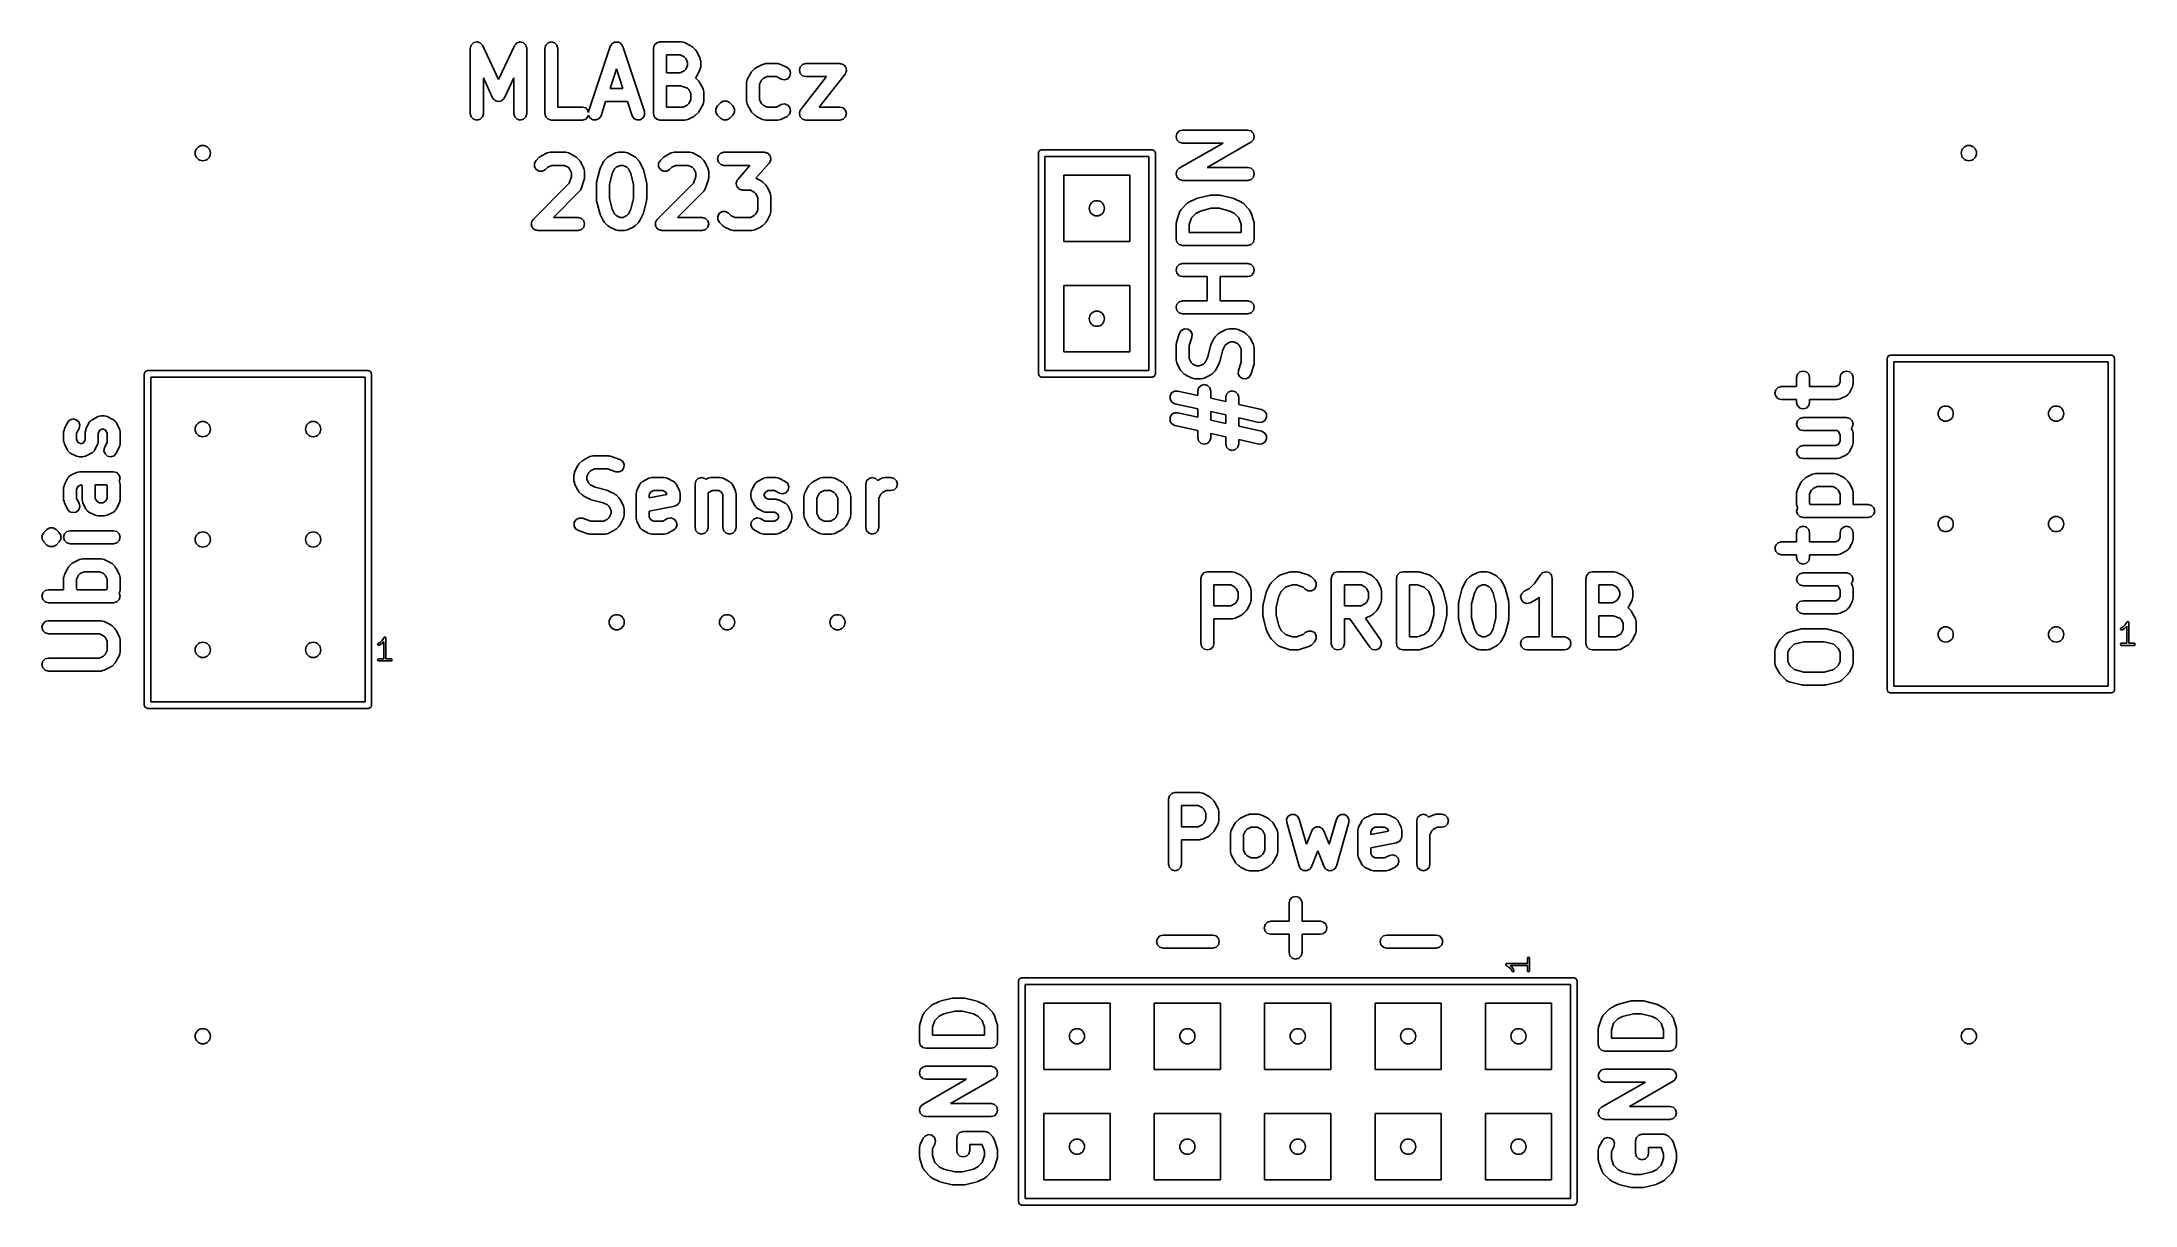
# Model space of a CAD drawing. Extents: x -0.15 to 1.75, y -0.15 to 0.9.
import ezdxf

# ---------------------------------------------------------------- set-up
doc = ezdxf.new("R2010")
doc.units = 0
doc.header["$MEASUREMENT"] = 0
doc.layers.add('BLACK', color=7, linetype='CONTINUOUS')

msp = doc.modelspace()

# ---------------------------------------------------------------- linework, layer by layer
at = {"layer": 'BLACK', "linetype": 'CONTINUOUS'}
for p, q in [((0.2424, 0.8954), (0.2429, 0.8966)), ((0.2425, 0.8951), (0.2424, 0.8954)), ((0.2424, 0.8948), (0.2425, 0.8951)), ((0.2424, 0.8358), (0.2424, 0.8948)), ((0.2429, 0.8966), (0.2432, 0.8978)), ((0.2432, 0.8978), (0.2434, 0.898)), ((0.2434, 0.898), (0.2435, 0.8982)), ((0.2435, 0.8982), (0.2444, 0.8991)), ((0.2444, 0.8991), (0.2453, 0.9)), ((0.2453, 0.9), (0.2456, 0.9)), ((0.2456, 0.9), (0.2458, 0.9002)), ((0.2458, 0.9002), (0.2471, 0.9004)), ((0.2471, 0.9004), (0.2483, 0.9008)), ((0.2483, 0.9008), (0.2486, 0.9007)), ((0.2486, 0.9007), (0.2488, 0.9007)), ((0.2488, 0.9007), (0.25, 0.9003)), ((0.25, 0.9003), (0.2513, 0.9)), ((0.2513, 0.9), (0.2514, 0.8998)), ((0.2514, 0.8998), (0.2517, 0.8997)), ((0.2517, 0.8997), (0.2525, 0.8987)), ((0.2525, 0.8987), (0.2534, 0.8978)), ((0.2534, 0.8978), (0.2535, 0.8975)), ((0.2535, 0.8975), (0.2537, 0.8973)), ((0.2537, 0.8973), (0.268, 0.8666)), ((0.268, 0.8666), (0.2823, 0.8973)), ((0.2823, 0.8973), (0.2825, 0.8975)), ((0.2825, 0.8975), (0.2826, 0.8978)), ((0.2826, 0.8978), (0.2835, 0.8987)), ((0.2835, 0.8987), (0.2843, 0.8997)), ((0.2843, 0.8997), (0.2845, 0.8998)), ((0.2845, 0.8998), (0.2847, 0.9)), ((0.2847, 0.9), (0.286, 0.9003)), ((0.286, 0.9003), (0.2872, 0.9007)), ((0.2872, 0.9007), (0.2874, 0.9007)), ((0.2874, 0.9007), (0.2877, 0.9008)), ((0.2877, 0.9008), (0.2889, 0.9004)), ((0.2889, 0.9004), (0.2902, 0.9002)), ((0.2902, 0.9002), (0.2904, 0.9)), ((0.2904, 0.9), (0.2906, 0.9)), ((0.2906, 0.9), (0.2915, 0.8991)), ((0.2915, 0.8991), (0.2925, 0.8982)), ((0.2925, 0.8982), (0.2926, 0.898)), ((0.2926, 0.898), (0.2928, 0.8978)), ((0.2928, 0.8978), (0.2931, 0.8966)), ((0.2931, 0.8966), (0.2936, 0.8954)), ((0.2936, 0.8954), (0.2935, 0.8951)), ((0.2935, 0.8951), (0.2936, 0.8948)), ((0.2936, 0.8948), (0.2936, 0.8358)), ((0.3099, 0.8948), (0.3107, 0.8978)), ((0.3099, 0.8358), (0.3099, 0.8948)), ((0.3107, 0.8978), (0.3128, 0.9)), ((0.3128, 0.9), (0.3158, 0.9008)), ((0.3158, 0.9008), (0.3187, 0.9)), ((0.3187, 0.9), (0.3209, 0.8978)), ((0.3209, 0.8978), (0.3217, 0.8948)), ((0.3217, 0.8948), (0.3217, 0.8417)), ((0.3496, 0.8377), (0.3692, 0.8967)), ((0.3692, 0.8967), (0.3699, 0.8977)), ((0.3699, 0.8977), (0.3704, 0.8988)), ((0.3704, 0.8988), (0.3707, 0.899)), ((0.3707, 0.899), (0.3709, 0.8993)), ((0.3709, 0.8993), (0.372, 0.8998)), ((0.372, 0.8998), (0.373, 0.9005)), ((0.373, 0.9005), (0.3733, 0.9005)), ((0.3733, 0.9005), (0.3737, 0.9006)), ((0.3737, 0.9006), (0.3748, 0.9006)), ((0.3748, 0.9006), (0.376, 0.9006)), ((0.376, 0.9006), (0.3764, 0.9005)), ((0.3764, 0.9005), (0.3767, 0.9005)), ((0.3767, 0.9005), (0.3777, 0.8998)), ((0.3777, 0.8998), (0.3788, 0.8993)), ((0.3788, 0.8993), (0.379, 0.899)), ((0.379, 0.899), (0.3793, 0.8988)), ((0.3793, 0.8988), (0.3798, 0.8977)), ((0.3798, 0.8977), (0.3805, 0.8967)), ((0.3805, 0.8967), (0.4001, 0.8377)), ((0.4083, 0.8948), (0.4091, 0.8978)), ((0.4083, 0.8358), (0.4083, 0.8948)), ((0.4091, 0.8978), (0.4113, 0.9)), ((0.4113, 0.9), (0.4142, 0.9008)), ((0.4142, 0.9008), (0.4339, 0.9008)), ((0.4339, 0.9008), (0.4352, 0.9004)), ((0.4352, 0.9004), (0.4365, 0.9001)), ((0.4365, 0.9001), (0.4422, 0.8973)), ((0.4422, 0.8973), (0.4429, 0.8967)), ((0.4429, 0.8967), (0.4437, 0.8962)), ((0.4437, 0.8962), (0.4465, 0.8934)), ((0.4465, 0.8934), (0.447, 0.8926)), ((0.447, 0.8926), (0.4476, 0.8919)), ((0.4476, 0.8919), (0.4504, 0.8862)), ((0.3748, 0.8762), (0.369, 0.8586)), ((0.3807, 0.8586), (0.3748, 0.8762)), ((0.4325, 0.8889), (0.4201, 0.8889)), ((0.4201, 0.8889), (0.4201, 0.8726)), ((0.4201, 0.8726), (0.4325, 0.8726)), ((0.436, 0.8872), (0.4325, 0.8889)), ((0.4325, 0.8726), (0.436, 0.8744)), ((0.4375, 0.8857), (0.436, 0.8872)), ((0.436, 0.8744), (0.4375, 0.8759)), ((0.4392, 0.8822), (0.4375, 0.8857)), ((0.4375, 0.8759), (0.4392, 0.8794)), ((0.4392, 0.8794), (0.4392, 0.8822)), ((0.4504, 0.8753), (0.4476, 0.8697)), ((0.4504, 0.8862), (0.4507, 0.8849)), ((0.4507, 0.8767), (0.4504, 0.8753)), ((0.4507, 0.8849), (0.4511, 0.8836)), ((0.4511, 0.878), (0.4507, 0.8767)), ((0.4511, 0.8836), (0.4511, 0.878)), ((0.4961, 0.8722), (0.4967, 0.8729)), ((0.4967, 0.8729), (0.4972, 0.8737)), ((0.4972, 0.8737), (0.5, 0.8765)), ((0.5, 0.8765), (0.5009, 0.877)), ((0.5009, 0.877), (0.5016, 0.8776)), ((0.5016, 0.8776), (0.5072, 0.8804)), ((0.5072, 0.8804), (0.5085, 0.8807)), ((0.5085, 0.8807), (0.5098, 0.8811)), ((0.5098, 0.8811), (0.5211, 0.8811)), ((0.5211, 0.8811), (0.5224, 0.8807)), ((0.5224, 0.8807), (0.5237, 0.8804)), ((0.5237, 0.8804), (0.5293, 0.8776)), ((0.5293, 0.8776), (0.5316, 0.8756)), ((0.5316, 0.8756), (0.5326, 0.8727)), ((0.5326, 0.8727), (0.532, 0.8697)), ((0.5405, 0.8752), (0.5413, 0.8781)), ((0.5413, 0.8722), (0.5405, 0.8752)), ((0.5413, 0.8781), (0.5434, 0.8803)), ((0.5434, 0.8803), (0.5464, 0.8811)), ((0.5464, 0.8811), (0.5773, 0.8811)), ((0.5773, 0.8811), (0.5777, 0.881)), ((0.5777, 0.881), (0.5782, 0.881)), ((0.5782, 0.881), (0.5792, 0.8806)), ((0.5792, 0.8806), (0.5803, 0.8803)), ((0.5803, 0.8803), (0.5806, 0.88)), ((0.5806, 0.88), (0.581, 0.8798)), ((0.581, 0.8798), (0.5816, 0.8789)), ((0.5816, 0.8789), (0.5824, 0.8781)), ((0.5824, 0.8781), (0.5825, 0.8777)), ((0.5827, 0.8733), (0.5824, 0.8722)), ((0.5825, 0.8777), (0.5828, 0.8774)), ((0.5832, 0.8743), (0.5827, 0.8733)), ((0.5828, 0.8774), (0.5829, 0.8762)), ((0.5829, 0.8762), (0.5832, 0.8752)), ((0.5832, 0.8752), (0.5831, 0.8748)), ((0.5831, 0.8748), (0.5832, 0.8743)), ((0.2626, 0.8502), (0.2542, 0.8682)), ((0.2542, 0.8682), (0.2542, 0.8358)), ((0.2818, 0.8682), (0.2733, 0.8502)), ((0.2818, 0.8358), (0.2818, 0.8682)), ((0.369, 0.8586), (0.3807, 0.8586)), ((0.4329, 0.8608), (0.4201, 0.8608)), ((0.4201, 0.8608), (0.4201, 0.8417)), ((0.4391, 0.8588), (0.4329, 0.8608)), ((0.4403, 0.8576), (0.4391, 0.8588)), ((0.4421, 0.8541), (0.4403, 0.8576)), ((0.4421, 0.8484), (0.4421, 0.8541)), ((0.447, 0.869), (0.4465, 0.8682)), ((0.4465, 0.8682), (0.4465, 0.8681)), ((0.4465, 0.8681), (0.4465, 0.8681)), ((0.4465, 0.8681), (0.4493, 0.8653)), ((0.4476, 0.8697), (0.447, 0.869)), ((0.4493, 0.8653), (0.4498, 0.8645)), ((0.4498, 0.8645), (0.4504, 0.8637)), ((0.4504, 0.8637), (0.4532, 0.8581)), ((0.4532, 0.8581), (0.4535, 0.8568)), ((0.4535, 0.8568), (0.4539, 0.8555)), ((0.4539, 0.8555), (0.4539, 0.847)), ((0.4927, 0.8639), (0.493, 0.8652)), ((0.4927, 0.847), (0.4927, 0.8639)), ((0.493, 0.8652), (0.4933, 0.8666)), ((0.4933, 0.8666), (0.4961, 0.8722)), ((0.5062, 0.866), (0.5045, 0.8625)), ((0.5045, 0.8625), (0.5045, 0.8484)), ((0.5077, 0.8675), (0.5062, 0.866)), ((0.5112, 0.8693), (0.5077, 0.8675)), ((0.5197, 0.8693), (0.5112, 0.8693)), ((0.5241, 0.8671), (0.5197, 0.8693)), ((0.5271, 0.8665), (0.5241, 0.8671)), ((0.53, 0.8674), (0.5271, 0.8665)), ((0.532, 0.8697), (0.53, 0.8674)), ((0.5434, 0.87), (0.5413, 0.8722)), ((0.5417, 0.8394), (0.5652, 0.8693)), ((0.5464, 0.8693), (0.5434, 0.87)), ((0.5652, 0.8693), (0.5464, 0.8693)), ((0.582, 0.8715), (0.5585, 0.8417)), ((0.5821, 0.8719), (0.582, 0.8715)), ((0.5824, 0.8722), (0.5821, 0.8719)), ((0.2432, 0.8328), (0.2424, 0.8358)), ((0.2542, 0.8358), (0.2534, 0.8328)), ((0.263, 0.8498), (0.2626, 0.8502)), ((0.2631, 0.8493), (0.263, 0.8498)), ((0.2639, 0.8486), (0.2631, 0.8493)), ((0.2646, 0.8478), (0.2639, 0.8486)), ((0.2651, 0.8477), (0.2646, 0.8478)), ((0.2655, 0.8473), (0.2651, 0.8477)), ((0.2665, 0.8471), (0.2655, 0.8473)), ((0.2675, 0.8468), (0.2665, 0.8471)), ((0.268, 0.8469), (0.2675, 0.8468)), ((0.2685, 0.8468), (0.268, 0.8469)), ((0.2695, 0.8471), (0.2685, 0.8468)), ((0.2705, 0.8473), (0.2695, 0.8471)), ((0.2709, 0.8477), (0.2705, 0.8473)), ((0.2714, 0.8478), (0.2709, 0.8477)), ((0.272, 0.8486), (0.2714, 0.8478)), ((0.2728, 0.8493), (0.272, 0.8486)), ((0.273, 0.8498), (0.2728, 0.8493)), ((0.2733, 0.8502), (0.273, 0.8498)), ((0.2826, 0.8328), (0.2818, 0.8358)), ((0.2936, 0.8358), (0.2928, 0.8328)), ((0.3107, 0.8328), (0.3099, 0.8358)), ((0.3217, 0.8417), (0.3439, 0.8417)), ((0.3439, 0.8417), (0.3469, 0.8409)), ((0.3469, 0.8409), (0.349, 0.8387)), ((0.349, 0.8387), (0.3495, 0.8369)), ((0.3495, 0.8344), (0.349, 0.8328)), ((0.3495, 0.8369), (0.3496, 0.8377)), ((0.3507, 0.8319), (0.3495, 0.8344)), ((0.365, 0.8468), (0.3608, 0.8339)), ((0.3847, 0.8468), (0.365, 0.8468)), ((0.3889, 0.8339), (0.3847, 0.8468)), ((0.4003, 0.8346), (0.399, 0.8319)), ((0.4001, 0.8377), (0.4003, 0.8346)), ((0.4091, 0.8328), (0.4083, 0.8358)), ((0.4201, 0.8417), (0.4353, 0.8417)), ((0.4353, 0.8417), (0.4388, 0.8435)), ((0.4388, 0.8435), (0.4403, 0.8449)), ((0.4403, 0.8449), (0.4421, 0.8484)), ((0.4465, 0.8344), (0.4457, 0.834)), ((0.4493, 0.8372), (0.4465, 0.8344)), ((0.4498, 0.8381), (0.4493, 0.8372)), ((0.4504, 0.8388), (0.4498, 0.8381)), ((0.4532, 0.8444), (0.4504, 0.8388)), ((0.4535, 0.8457), (0.4532, 0.8444)), ((0.4539, 0.847), (0.4535, 0.8457)), ((0.4648, 0.8401), (0.4663, 0.8428)), ((0.4648, 0.8371), (0.4648, 0.8401)), ((0.4648, 0.8401), (0.4648, 0.8401)), ((0.4655, 0.8358), (0.4648, 0.8371)), ((0.4663, 0.8344), (0.4655, 0.8358)), ((0.4663, 0.8428), (0.4691, 0.8456)), ((0.4663, 0.8428), (0.4663, 0.8428)), ((0.4691, 0.8316), (0.4663, 0.8344)), ((0.4691, 0.8456), (0.4698, 0.846)), ((0.4691, 0.8456), (0.4691, 0.8456)), ((0.4691, 0.8456), (0.4691, 0.8456)), ((0.4698, 0.846), (0.4703, 0.8465)), ((0.4703, 0.8465), (0.4711, 0.8467)), ((0.4711, 0.8467), (0.4717, 0.8471)), ((0.4717, 0.8471), (0.4725, 0.8471)), ((0.4725, 0.8471), (0.4733, 0.8473)), ((0.4733, 0.8473), (0.474, 0.8471)), ((0.474, 0.8471), (0.4748, 0.8471)), ((0.4748, 0.8471), (0.4748, 0.8471)), ((0.4748, 0.8471), (0.4755, 0.8467)), ((0.4755, 0.8467), (0.4762, 0.8465)), ((0.4762, 0.8465), (0.4768, 0.846)), ((0.4768, 0.846), (0.4774, 0.8456)), ((0.4774, 0.8456), (0.4774, 0.8456)), ((0.4774, 0.8456), (0.4803, 0.8428)), ((0.4803, 0.8344), (0.4774, 0.8316)), ((0.4803, 0.8428), (0.4818, 0.8401)), ((0.481, 0.8358), (0.4803, 0.8344)), ((0.4803, 0.8344), (0.4803, 0.8344)), ((0.4818, 0.8371), (0.481, 0.8358)), ((0.4818, 0.8401), (0.4818, 0.8401)), ((0.4818, 0.8401), (0.4818, 0.8371)), ((0.493, 0.8457), (0.4927, 0.847)), ((0.4933, 0.8444), (0.493, 0.8457)), ((0.4961, 0.8388), (0.4933, 0.8444)), ((0.4967, 0.8381), (0.4961, 0.8388)), ((0.4972, 0.8372), (0.4967, 0.8381)), ((0.5, 0.8344), (0.4972, 0.8372)), ((0.5009, 0.834), (0.5, 0.8344)), ((0.5045, 0.8484), (0.5062, 0.8449)), ((0.5062, 0.8449), (0.5077, 0.8435)), ((0.5077, 0.8435), (0.5112, 0.8417)), ((0.5112, 0.8417), (0.5197, 0.8417)), ((0.5197, 0.8417), (0.5241, 0.8439)), ((0.5241, 0.8439), (0.5271, 0.8445)), ((0.5271, 0.8445), (0.53, 0.8435)), ((0.5316, 0.8354), (0.5293, 0.8333)), ((0.53, 0.8435), (0.532, 0.8412)), ((0.5326, 0.8383), (0.5316, 0.8354)), ((0.532, 0.8412), (0.5326, 0.8383)), ((0.5405, 0.8366), (0.541, 0.8377)), ((0.5406, 0.8362), (0.5405, 0.8366)), ((0.5405, 0.8358), (0.5406, 0.8362)), ((0.5408, 0.8347), (0.5405, 0.8358)), ((0.5409, 0.8336), (0.5408, 0.8347)), ((0.541, 0.8377), (0.5413, 0.8387)), ((0.5413, 0.8387), (0.5416, 0.839)), ((0.5416, 0.839), (0.5417, 0.8394)), ((0.5585, 0.8417), (0.5773, 0.8417)), ((0.5773, 0.8417), (0.5803, 0.8409)), ((0.5803, 0.8409), (0.5824, 0.8387)), ((0.5824, 0.8387), (0.5832, 0.8358)), ((0.5832, 0.8358), (0.5824, 0.8328)), ((0.2453, 0.8307), (0.2432, 0.8328)), ((0.2483, 0.8299), (0.2453, 0.8307)), ((0.2513, 0.8307), (0.2483, 0.8299)), ((0.2534, 0.8328), (0.2513, 0.8307)), ((0.2847, 0.8307), (0.2826, 0.8328)), ((0.2877, 0.8299), (0.2847, 0.8307)), ((0.2906, 0.8307), (0.2877, 0.8299)), ((0.2928, 0.8328), (0.2906, 0.8307)), ((0.3128, 0.8307), (0.3107, 0.8328)), ((0.3158, 0.8299), (0.3128, 0.8307)), ((0.3439, 0.8299), (0.3158, 0.8299)), ((0.3469, 0.8307), (0.3439, 0.8299)), ((0.349, 0.8328), (0.3469, 0.8307)), ((0.3533, 0.8302), (0.3507, 0.8319)), ((0.3563, 0.83), (0.3533, 0.8302)), ((0.3591, 0.8314), (0.3563, 0.83)), ((0.3608, 0.8339), (0.3591, 0.8314)), ((0.3906, 0.8314), (0.3889, 0.8339)), ((0.3933, 0.83), (0.3906, 0.8314)), ((0.3964, 0.8302), (0.3933, 0.83)), ((0.399, 0.8319), (0.3964, 0.8302)), ((0.4113, 0.8307), (0.4091, 0.8328)), ((0.4142, 0.8299), (0.4113, 0.8307)), ((0.4367, 0.8299), (0.4142, 0.8299)), ((0.438, 0.8302), (0.4367, 0.8299)), ((0.4394, 0.8305), (0.438, 0.8302)), ((0.445, 0.8333), (0.4394, 0.8305)), ((0.4457, 0.834), (0.445, 0.8333)), ((0.4695, 0.8314), (0.4691, 0.8316)), ((0.4698, 0.8312), (0.4695, 0.8314)), ((0.4703, 0.8307), (0.4698, 0.8312)), ((0.4711, 0.8305), (0.4703, 0.8307)), ((0.4717, 0.8301), (0.4711, 0.8305)), ((0.4725, 0.8301), (0.4717, 0.8301)), ((0.4717, 0.8301), (0.4717, 0.8301)), ((0.4733, 0.8299), (0.4725, 0.8301)), ((0.474, 0.8301), (0.4733, 0.8299)), ((0.4748, 0.8301), (0.474, 0.8301)), ((0.4755, 0.8305), (0.4748, 0.8301)), ((0.4762, 0.8307), (0.4755, 0.8305)), ((0.4768, 0.8312), (0.4762, 0.8307)), ((0.477, 0.8314), (0.4768, 0.8312)), ((0.4774, 0.8316), (0.477, 0.8314)), ((0.5016, 0.8333), (0.5009, 0.834)), ((0.5072, 0.8305), (0.5016, 0.8333)), ((0.5085, 0.8302), (0.5072, 0.8305)), ((0.5098, 0.8299), (0.5085, 0.8302)), ((0.5211, 0.8299), (0.5098, 0.8299)), ((0.5224, 0.8302), (0.5211, 0.8299)), ((0.5237, 0.8305), (0.5224, 0.8302)), ((0.5293, 0.8333), (0.5237, 0.8305)), ((0.5412, 0.8333), (0.5409, 0.8336)), ((0.5413, 0.8328), (0.5412, 0.8333)), ((0.5421, 0.832), (0.5413, 0.8328)), ((0.5427, 0.8312), (0.5421, 0.832)), ((0.5431, 0.831), (0.5427, 0.8312)), ((0.5434, 0.8307), (0.5431, 0.831)), ((0.5445, 0.8304), (0.5434, 0.8307)), ((0.5456, 0.8299), (0.5445, 0.8304)), ((0.546, 0.83), (0.5456, 0.8299)), ((0.5464, 0.8299), (0.546, 0.83)), ((0.5773, 0.8299), (0.5464, 0.8299)), ((0.5803, 0.8307), (0.5773, 0.8299)), ((0.5824, 0.8328), (0.5803, 0.8307)), ((0.8817, 0.815), (0.8825, 0.8179)), ((0.8825, 0.8179), (0.8847, 0.8201)), ((0.8847, 0.8201), (0.8877, 0.8209)), ((0.8877, 0.8209), (0.9467, 0.8209)), ((0.9467, 0.8209), (0.9467, 0.8209)), ((0.9467, 0.8209), (0.9482, 0.8205)), ((0.9467, 0.8209), (0.9467, 0.8209)), ((0.9482, 0.8205), (0.9497, 0.8201)), ((0.9497, 0.8201), (0.9497, 0.8201)), ((0.9497, 0.8201), (0.9497, 0.8201)), ((0.9497, 0.8201), (0.9508, 0.819)), ((0.9508, 0.819), (0.9518, 0.8179)), ((0.9518, 0.8179), (0.9518, 0.8179)), ((0.9518, 0.8179), (0.9518, 0.8179)), ((0.9518, 0.8179), (0.9522, 0.8164)), ((0.9522, 0.8164), (0.9526, 0.815)), ((0.3049, 0.7962), (0.3057, 0.7967)), ((0.3057, 0.7967), (0.3064, 0.7973)), ((0.3064, 0.7973), (0.3121, 0.8001)), ((0.3121, 0.8001), (0.3134, 0.8004)), ((0.3134, 0.8004), (0.3147, 0.8008)), ((0.3147, 0.8008), (0.3288, 0.8008)), ((0.3288, 0.8008), (0.3301, 0.8004)), ((0.3301, 0.8004), (0.3314, 0.8001)), ((0.3314, 0.8001), (0.337, 0.7973)), ((0.337, 0.7973), (0.3377, 0.7967)), ((0.3377, 0.7967), (0.3386, 0.7962)), ((0.3668, 0.7962), (0.3676, 0.7967)), ((0.3676, 0.7967), (0.3683, 0.7973)), ((0.3683, 0.7973), (0.3739, 0.8001)), ((0.3739, 0.8001), (0.3753, 0.8004)), ((0.3753, 0.8004), (0.3766, 0.8008)), ((0.3766, 0.8008), (0.3822, 0.8008)), ((0.3822, 0.8008), (0.3835, 0.8004)), ((0.3835, 0.8004), (0.3848, 0.8001)), ((0.3848, 0.8001), (0.3905, 0.7973)), ((0.3905, 0.7973), (0.3912, 0.7967)), ((0.3912, 0.7967), (0.392, 0.7962)), ((0.4174, 0.7962), (0.4182, 0.7967)), ((0.4182, 0.7967), (0.4189, 0.7973)), ((0.4189, 0.7973), (0.4245, 0.8001)), ((0.4245, 0.8001), (0.4259, 0.8004)), ((0.4259, 0.8004), (0.4272, 0.8008)), ((0.4272, 0.8008), (0.4412, 0.8008)), ((0.4412, 0.8008), (0.4426, 0.8004)), ((0.4426, 0.8004), (0.4439, 0.8001)), ((0.4439, 0.8001), (0.4495, 0.7973)), ((0.4495, 0.7973), (0.4502, 0.7967)), ((0.4502, 0.7967), (0.451, 0.7962)), ((0.4663, 0.7948), (0.4671, 0.7978)), ((0.4671, 0.7978), (0.4692, 0.8)), ((0.4692, 0.8), (0.4722, 0.8008)), ((0.4722, 0.8008), (0.5087, 0.8008)), ((0.5087, 0.8008), (0.5093, 0.8006)), ((0.5093, 0.8006), (0.5099, 0.8006)), ((0.5099, 0.8006), (0.5108, 0.8002)), ((0.5108, 0.8002), (0.5117, 0.8)), ((0.5117, 0.8), (0.5121, 0.7996)), ((0.5121, 0.7996), (0.5126, 0.7993)), ((0.5126, 0.7993), (0.5132, 0.7985)), ((0.5132, 0.7985), (0.5139, 0.7978)), ((0.5139, 0.7978), (0.514, 0.7972)), ((0.514, 0.7972), (0.5143, 0.7968)), ((0.5143, 0.7968), (0.5144, 0.7958)), ((0.757, 0.8), (0.7571, 0.8004)), ((0.757, 0.6), (0.757, 0.8)), ((0.7571, 0.8005), (0.7572, 0.8006)), ((0.7571, 0.8004), (0.7571, 0.8005)), ((0.7572, 0.801), (0.7577, 0.8016)), ((0.7572, 0.8006), (0.7572, 0.801)), ((0.7577, 0.8016), (0.7581, 0.8023)), ((0.7581, 0.8023), (0.7584, 0.8024)), ((0.7584, 0.8024), (0.7585, 0.8026)), ((0.7585, 0.8026), (0.7593, 0.8027)), ((0.7593, 0.8027), (0.76, 0.803)), ((0.76, 0.803), (0.86, 0.803)), ((0.763, 0.797), (0.763, 0.603)), ((0.857, 0.797), (0.763, 0.797)), ((0.857, 0.603), (0.857, 0.797)), ((0.86, 0.803), (0.8604, 0.8029)), ((0.8604, 0.8029), (0.8605, 0.8029)), ((0.8605, 0.8029), (0.8606, 0.8028)), ((0.8606, 0.8028), (0.861, 0.8028)), ((0.861, 0.8028), (0.8616, 0.8023)), ((0.8616, 0.8023), (0.8623, 0.8019)), ((0.8623, 0.8019), (0.8624, 0.8016)), ((0.8624, 0.8016), (0.8626, 0.8015)), ((0.8626, 0.8015), (0.8627, 0.8007)), ((0.8627, 0.8007), (0.863, 0.8)), ((0.863, 0.8), (0.863, 0.6)), ((0.8825, 0.812), (0.8817, 0.815)), ((0.8847, 0.8099), (0.8825, 0.812)), ((0.8877, 0.8091), (0.8847, 0.8099)), ((0.8847, 0.7864), (0.9245, 0.8091)), ((0.9245, 0.8091), (0.8877, 0.8091)), ((0.9496, 0.8099), (0.9099, 0.7871)), ((0.9497, 0.8099), (0.9496, 0.8099)), ((0.9496, 0.8099), (0.9496, 0.8099)), ((0.9507, 0.8109), (0.9497, 0.8099)), ((0.9518, 0.812), (0.9507, 0.8109)), ((0.9522, 0.8135), (0.9518, 0.812)), ((0.9518, 0.812), (0.9518, 0.812)), ((0.9518, 0.812), (0.9518, 0.812)), ((0.9526, 0.815), (0.9522, 0.8135)), ((0.9526, 0.815), (0.9526, 0.815)), ((0.9526, 0.815), (0.9526, 0.815)), ((0.3006, 0.7908), (0.3021, 0.7934)), ((0.3006, 0.7877), (0.3006, 0.7908)), ((0.3021, 0.785), (0.3006, 0.7877)), ((0.3021, 0.7934), (0.3049, 0.7962)), ((0.3047, 0.7835), (0.3021, 0.785)), ((0.3078, 0.7835), (0.3047, 0.7835)), ((0.3104, 0.785), (0.3078, 0.7835)), ((0.3126, 0.7872), (0.3104, 0.785)), ((0.3161, 0.7889), (0.3126, 0.7872)), ((0.3274, 0.7889), (0.3161, 0.7889)), ((0.3309, 0.7872), (0.3274, 0.7889)), ((0.3323, 0.7857), (0.3309, 0.7872)), ((0.332, 0.7727), (0.3341, 0.7789)), ((0.3341, 0.7822), (0.3323, 0.7857)), ((0.3341, 0.7789), (0.3341, 0.7822)), ((0.3386, 0.7962), (0.3414, 0.7934)), ((0.3414, 0.7934), (0.3418, 0.7926)), ((0.3418, 0.7926), (0.3425, 0.7919)), ((0.3425, 0.7919), (0.3453, 0.7862)), ((0.3453, 0.7862), (0.3456, 0.7849)), ((0.3456, 0.7849), (0.3459, 0.7836)), ((0.3459, 0.778), (0.3457, 0.7771)), ((0.3459, 0.7836), (0.3459, 0.778)), ((0.3568, 0.7738), (0.3596, 0.785)), ((0.3596, 0.785), (0.3599, 0.7856)), ((0.3599, 0.7856), (0.36, 0.7862)), ((0.36, 0.7862), (0.3628, 0.7919)), ((0.3628, 0.7919), (0.3635, 0.7926)), ((0.3635, 0.7926), (0.364, 0.7934)), ((0.364, 0.7934), (0.3668, 0.7962)), ((0.3709, 0.7815), (0.3684, 0.7716)), ((0.373, 0.7857), (0.3709, 0.7815)), ((0.3744, 0.7872), (0.373, 0.7857)), ((0.378, 0.7889), (0.3744, 0.7872)), ((0.3808, 0.7889), (0.378, 0.7889)), ((0.3843, 0.7872), (0.3808, 0.7889)), ((0.3858, 0.7857), (0.3843, 0.7872)), ((0.3879, 0.7815), (0.3858, 0.7857)), ((0.3903, 0.7716), (0.3879, 0.7815)), ((0.392, 0.7962), (0.3948, 0.7934)), ((0.3948, 0.7934), (0.3953, 0.7926)), ((0.3953, 0.7926), (0.3959, 0.7919)), ((0.3959, 0.7919), (0.3987, 0.7862)), ((0.3987, 0.7862), (0.3989, 0.7856)), ((0.3989, 0.7856), (0.3992, 0.785)), ((0.3992, 0.785), (0.402, 0.7738)), ((0.413, 0.7908), (0.4146, 0.7934)), ((0.413, 0.7877), (0.413, 0.7908)), ((0.4146, 0.785), (0.413, 0.7877)), ((0.4146, 0.7934), (0.4174, 0.7962)), ((0.4172, 0.7835), (0.4146, 0.785)), ((0.4203, 0.7835), (0.4172, 0.7835)), ((0.4229, 0.785), (0.4203, 0.7835)), ((0.4251, 0.7872), (0.4229, 0.785)), ((0.4286, 0.7889), (0.4251, 0.7872)), ((0.4399, 0.7889), (0.4286, 0.7889)), ((0.4434, 0.7872), (0.4399, 0.7889)), ((0.4448, 0.7857), (0.4434, 0.7872)), ((0.4445, 0.7727), (0.4466, 0.7789)), ((0.4466, 0.7822), (0.4448, 0.7857)), ((0.4466, 0.7789), (0.4466, 0.7822)), ((0.451, 0.7962), (0.4539, 0.7934)), ((0.4539, 0.7934), (0.4543, 0.7926)), ((0.4543, 0.7926), (0.455, 0.7919)), ((0.455, 0.7919), (0.4578, 0.7862)), ((0.4578, 0.7862), (0.458, 0.7849)), ((0.458, 0.7849), (0.4584, 0.7836)), ((0.4584, 0.778), (0.4582, 0.7771)), ((0.4584, 0.7836), (0.4584, 0.778)), ((0.4671, 0.7919), (0.4663, 0.7948)), ((0.4692, 0.7897), (0.4671, 0.7919)), ((0.4722, 0.7889), (0.4692, 0.7897)), ((0.4957, 0.7889), (0.4722, 0.7889)), ((0.4846, 0.7762), (0.4957, 0.7889)), ((0.5132, 0.791), (0.5011, 0.7772)), ((0.5134, 0.7915), (0.5132, 0.791)), ((0.5139, 0.7919), (0.5134, 0.7915)), ((0.5141, 0.7928), (0.5139, 0.7919)), ((0.5145, 0.7937), (0.5141, 0.7928)), ((0.5144, 0.7958), (0.5146, 0.7948)), ((0.5146, 0.7948), (0.5145, 0.7943)), ((0.5145, 0.7943), (0.5145, 0.7937)), ((0.78, 0.72), (0.78, 0.78)), ((0.78, 0.78), (0.84, 0.78)), ((0.84, 0.78), (0.84, 0.72)), ((0.8817, 0.7813), (0.8821, 0.7827)), ((0.8817, 0.7812), (0.8817, 0.7813)), ((0.8821, 0.7798), (0.8817, 0.7812)), ((0.8817, 0.7812), (0.8817, 0.7812)), ((0.8821, 0.7827), (0.8825, 0.7842)), ((0.8825, 0.7783), (0.8821, 0.7798)), ((0.8825, 0.7842), (0.8836, 0.7853)), ((0.8825, 0.7842), (0.8825, 0.7842)), ((0.8825, 0.7842), (0.8825, 0.7842)), ((0.8836, 0.7772), (0.8825, 0.7783)), ((0.8825, 0.7783), (0.8825, 0.7783)), ((0.8825, 0.7783), (0.8825, 0.7783)), ((0.8836, 0.7853), (0.8847, 0.7864)), ((0.8847, 0.7864), (0.8847, 0.7864)), ((0.8847, 0.7864), (0.8847, 0.7864)), ((0.9099, 0.7871), (0.9467, 0.7871)), ((0.9467, 0.7871), (0.9497, 0.7864)), ((0.9497, 0.7864), (0.9518, 0.7842)), ((0.9518, 0.7783), (0.9497, 0.7761)), ((0.9518, 0.7842), (0.9526, 0.7812)), ((0.9526, 0.7812), (0.9518, 0.7783)), ((0.2993, 0.74), (0.332, 0.7727)), ((0.3414, 0.7654), (0.3177, 0.7417)), ((0.3421, 0.7665), (0.3414, 0.7654)), ((0.3428, 0.7677), (0.3421, 0.7665)), ((0.3456, 0.7761), (0.3428, 0.7677)), ((0.3457, 0.7771), (0.3456, 0.7761)), ((0.3566, 0.7724), (0.3568, 0.7731)), ((0.3566, 0.7583), (0.3566, 0.7724)), ((0.3568, 0.7731), (0.3568, 0.7738)), ((0.3684, 0.7716), (0.3684, 0.759)), ((0.3684, 0.759), (0.3709, 0.7491)), ((0.3879, 0.7491), (0.3903, 0.759)), ((0.3903, 0.759), (0.3903, 0.7716)), ((0.402, 0.7738), (0.402, 0.7731)), ((0.402, 0.7731), (0.4022, 0.7724)), ((0.4022, 0.7724), (0.4022, 0.7583)), ((0.4118, 0.74), (0.4445, 0.7727)), ((0.4539, 0.7654), (0.4302, 0.7417)), ((0.4545, 0.7665), (0.4539, 0.7654)), ((0.4553, 0.7677), (0.4545, 0.7665)), ((0.4581, 0.7761), (0.4553, 0.7677)), ((0.4582, 0.7771), (0.4581, 0.7761)), ((0.4831, 0.7724), (0.4833, 0.7729)), ((0.4834, 0.7714), (0.4831, 0.7724)), ((0.4833, 0.7735), (0.4837, 0.7744)), ((0.4833, 0.7729), (0.4833, 0.7735)), ((0.4835, 0.7704), (0.4834, 0.7714)), ((0.4838, 0.77), (0.4835, 0.7704)), ((0.4837, 0.7744), (0.4839, 0.7753)), ((0.4839, 0.7694), (0.4838, 0.77)), ((0.4839, 0.7753), (0.4844, 0.7757)), ((0.4846, 0.7687), (0.4839, 0.7694)), ((0.4844, 0.7757), (0.4846, 0.7762)), ((0.4852, 0.7679), (0.4846, 0.7687)), ((0.4857, 0.7677), (0.4852, 0.7679)), ((0.4861, 0.7672), (0.4857, 0.7677)), ((0.487, 0.767), (0.4861, 0.7672)), ((0.4879, 0.7666), (0.487, 0.767)), ((0.4885, 0.7666), (0.4879, 0.7666)), ((0.4891, 0.7664), (0.4885, 0.7666)), ((0.4961, 0.7664), (0.4891, 0.7664)), ((0.4996, 0.7647), (0.4961, 0.7664)), ((0.5011, 0.7632), (0.4996, 0.7647)), ((0.5011, 0.7772), (0.5058, 0.7748)), ((0.5028, 0.7597), (0.5011, 0.7632)), ((0.5028, 0.7484), (0.5028, 0.7597)), ((0.5058, 0.7748), (0.5065, 0.7742)), ((0.5065, 0.7742), (0.5073, 0.7737)), ((0.5073, 0.7737), (0.5101, 0.7709)), ((0.5101, 0.7709), (0.5106, 0.7701)), ((0.5106, 0.7701), (0.5112, 0.7694)), ((0.5112, 0.7694), (0.514, 0.7637)), ((0.514, 0.7637), (0.5143, 0.7624)), ((0.5143, 0.7624), (0.5146, 0.7611)), ((0.5146, 0.7611), (0.5146, 0.747)), ((0.8847, 0.7761), (0.8836, 0.7772)), ((0.8862, 0.7757), (0.8847, 0.7761)), ((0.8847, 0.7761), (0.8847, 0.7761)), ((0.8847, 0.7761), (0.8847, 0.7761)), ((0.8876, 0.7753), (0.8862, 0.7757)), ((0.8877, 0.7753), (0.8876, 0.7753)), ((0.8876, 0.7753), (0.8876, 0.7753)), ((0.9467, 0.7753), (0.8877, 0.7753)), ((0.8997, 0.7585), (0.9003, 0.7588)), ((0.9003, 0.7588), (0.9115, 0.7617)), ((0.9115, 0.7617), (0.9123, 0.7616)), ((0.9123, 0.7616), (0.913, 0.7618)), ((0.913, 0.7618), (0.9214, 0.7618)), ((0.9214, 0.7618), (0.9221, 0.7616)), ((0.9221, 0.7616), (0.9228, 0.7617)), ((0.9228, 0.7617), (0.9341, 0.7588)), ((0.9341, 0.7588), (0.9346, 0.7585)), ((0.9497, 0.7761), (0.9467, 0.7753)), ((0.2989, 0.7393), (0.2993, 0.74)), ((0.3177, 0.7417), (0.34, 0.7417)), ((0.34, 0.7417), (0.343, 0.7409)), ((0.343, 0.7409), (0.3451, 0.7387)), ((0.3568, 0.7576), (0.3566, 0.7583)), ((0.3568, 0.7569), (0.3568, 0.7576)), ((0.3596, 0.7456), (0.3568, 0.7569)), ((0.3599, 0.745), (0.3596, 0.7456)), ((0.36, 0.7444), (0.3599, 0.745)), ((0.3628, 0.7388), (0.36, 0.7444)), ((0.3709, 0.7491), (0.373, 0.7449)), ((0.373, 0.7449), (0.3744, 0.7435)), ((0.3744, 0.7435), (0.378, 0.7417)), ((0.378, 0.7417), (0.3808, 0.7417)), ((0.3808, 0.7417), (0.3843, 0.7435)), ((0.3843, 0.7435), (0.3858, 0.7449)), ((0.3858, 0.7449), (0.3879, 0.7491)), ((0.3987, 0.7444), (0.3959, 0.7388)), ((0.3989, 0.745), (0.3987, 0.7444)), ((0.3992, 0.7456), (0.3989, 0.745)), ((0.402, 0.7569), (0.3992, 0.7456)), ((0.4022, 0.7583), (0.402, 0.7576)), ((0.402, 0.7576), (0.402, 0.7569)), ((0.4114, 0.7393), (0.4118, 0.74)), ((0.4302, 0.7417), (0.4525, 0.7417)), ((0.4525, 0.7417), (0.4554, 0.7409)), ((0.4554, 0.7409), (0.4576, 0.7387)), ((0.4665, 0.7429), (0.468, 0.7456)), ((0.4665, 0.7399), (0.4665, 0.7429)), ((0.468, 0.7372), (0.4665, 0.7399)), ((0.468, 0.7456), (0.4707, 0.7471)), ((0.4707, 0.7471), (0.4737, 0.7471)), ((0.4737, 0.7471), (0.4764, 0.7456)), ((0.4764, 0.7456), (0.4785, 0.7435)), ((0.4785, 0.7435), (0.482, 0.7417)), ((0.482, 0.7417), (0.4961, 0.7417)), ((0.4961, 0.7417), (0.4996, 0.7435)), ((0.4996, 0.7435), (0.5011, 0.7449)), ((0.5011, 0.7449), (0.5028, 0.7484)), ((0.514, 0.7444), (0.5112, 0.7388)), ((0.5143, 0.7457), (0.514, 0.7444)), ((0.5146, 0.747), (0.5143, 0.7457)), ((0.882, 0.7381), (0.8849, 0.7465)), ((0.8849, 0.7465), (0.8856, 0.7477)), ((0.8856, 0.7477), (0.8863, 0.7489)), ((0.8863, 0.7489), (0.8919, 0.7545)), ((0.8919, 0.7545), (0.8927, 0.755)), ((0.8927, 0.755), (0.8934, 0.7556)), ((0.8934, 0.7556), (0.8991, 0.7584)), ((0.8956, 0.7415), (0.8936, 0.7353)), ((0.8996, 0.7454), (0.8956, 0.7415)), ((0.8991, 0.7584), (0.8997, 0.7585)), ((0.9038, 0.7475), (0.8996, 0.7454)), ((0.9137, 0.75), (0.9038, 0.7475)), ((0.9207, 0.75), (0.9137, 0.75)), ((0.9306, 0.7475), (0.9207, 0.75)), ((0.9348, 0.7454), (0.9306, 0.7475)), ((0.9346, 0.7585), (0.9353, 0.7584)), ((0.9387, 0.7415), (0.9348, 0.7454)), ((0.9353, 0.7584), (0.9409, 0.7556)), ((0.9408, 0.7353), (0.9387, 0.7415)), ((0.9409, 0.7556), (0.9416, 0.755)), ((0.9416, 0.755), (0.9424, 0.7545)), ((0.9424, 0.7545), (0.9481, 0.7489)), ((0.9481, 0.7489), (0.9487, 0.7477)), ((0.9487, 0.7477), (0.9495, 0.7465)), ((0.9495, 0.7465), (0.9523, 0.7381)), ((0.2975, 0.7358), (0.2977, 0.7365)), ((0.2977, 0.735), (0.2975, 0.7358)), ((0.2977, 0.7373), (0.2981, 0.738)), ((0.2977, 0.7365), (0.2977, 0.7373)), ((0.2977, 0.7343), (0.2977, 0.735)), ((0.2981, 0.7336), (0.2977, 0.7343)), ((0.2981, 0.738), (0.2983, 0.7387)), ((0.2983, 0.7328), (0.2981, 0.7336)), ((0.2983, 0.7387), (0.2989, 0.7393)), ((0.2989, 0.7323), (0.2983, 0.7328)), ((0.2993, 0.7316), (0.2989, 0.7323)), ((0.2999, 0.7312), (0.2993, 0.7316)), ((0.3005, 0.7307), (0.2999, 0.7312)), ((0.3012, 0.7305), (0.3005, 0.7307)), ((0.3019, 0.7301), (0.3012, 0.7305)), ((0.3027, 0.7301), (0.3019, 0.7301)), ((0.3035, 0.7299), (0.3027, 0.7301)), ((0.34, 0.7299), (0.3035, 0.7299)), ((0.343, 0.7307), (0.34, 0.7299)), ((0.3451, 0.7328), (0.343, 0.7307)), ((0.3451, 0.7387), (0.3459, 0.7358)), ((0.3459, 0.7358), (0.3451, 0.7328)), ((0.3635, 0.7381), (0.3628, 0.7388)), ((0.364, 0.7372), (0.3635, 0.7381)), ((0.3668, 0.7344), (0.364, 0.7372)), ((0.3676, 0.734), (0.3668, 0.7344)), ((0.3683, 0.7333), (0.3676, 0.734)), ((0.3739, 0.7305), (0.3683, 0.7333)), ((0.3753, 0.7302), (0.3739, 0.7305)), ((0.3766, 0.7299), (0.3753, 0.7302)), ((0.3822, 0.7299), (0.3766, 0.7299)), ((0.3835, 0.7302), (0.3822, 0.7299)), ((0.3848, 0.7305), (0.3835, 0.7302)), ((0.3905, 0.7333), (0.3848, 0.7305)), ((0.3912, 0.734), (0.3905, 0.7333)), ((0.392, 0.7344), (0.3912, 0.734)), ((0.3948, 0.7372), (0.392, 0.7344)), ((0.3953, 0.7381), (0.3948, 0.7372)), ((0.3959, 0.7388), (0.3953, 0.7381)), ((0.41, 0.7358), (0.4102, 0.7365)), ((0.4102, 0.735), (0.41, 0.7358)), ((0.4102, 0.7373), (0.4106, 0.738)), ((0.4102, 0.7365), (0.4102, 0.7373)), ((0.4102, 0.7343), (0.4102, 0.735)), ((0.4106, 0.7336), (0.4102, 0.7343)), ((0.4106, 0.738), (0.4108, 0.7387)), ((0.4108, 0.7328), (0.4106, 0.7336)), ((0.4108, 0.7387), (0.4114, 0.7393)), ((0.4114, 0.7323), (0.4108, 0.7328)), ((0.4118, 0.7316), (0.4114, 0.7323)), ((0.4124, 0.7312), (0.4118, 0.7316)), ((0.413, 0.7307), (0.4124, 0.7312)), ((0.4137, 0.7305), (0.413, 0.7307)), ((0.4144, 0.7301), (0.4137, 0.7305)), ((0.4152, 0.7301), (0.4144, 0.7301)), ((0.4159, 0.7299), (0.4152, 0.7301)), ((0.4525, 0.7299), (0.4159, 0.7299)), ((0.4554, 0.7307), (0.4525, 0.7299)), ((0.4576, 0.7328), (0.4554, 0.7307)), ((0.4576, 0.7387), (0.4584, 0.7358)), ((0.4584, 0.7358), (0.4576, 0.7328)), ((0.4708, 0.7344), (0.468, 0.7372)), ((0.4716, 0.734), (0.4708, 0.7344)), ((0.4724, 0.7333), (0.4716, 0.734)), ((0.478, 0.7305), (0.4724, 0.7333)), ((0.4793, 0.7302), (0.478, 0.7305)), ((0.4806, 0.7299), (0.4793, 0.7302)), ((0.4975, 0.7299), (0.4806, 0.7299)), ((0.4988, 0.7302), (0.4975, 0.7299)), ((0.5001, 0.7305), (0.4988, 0.7302)), ((0.5058, 0.7333), (0.5001, 0.7305)), ((0.5065, 0.734), (0.5058, 0.7333)), ((0.5073, 0.7344), (0.5065, 0.734)), ((0.5101, 0.7372), (0.5073, 0.7344)), ((0.5106, 0.7381), (0.5101, 0.7372)), ((0.5112, 0.7388), (0.5106, 0.7381)), ((0.8817, 0.7362), (0.882, 0.7372)), ((0.8817, 0.7222), (0.8817, 0.7362)), ((0.8825, 0.7192), (0.8817, 0.7222)), ((0.8817, 0.7222), (0.8817, 0.7222)), ((0.882, 0.7372), (0.882, 0.7381)), ((0.8936, 0.7353), (0.8936, 0.7281)), ((0.8936, 0.7281), (0.9408, 0.7281)), ((0.9408, 0.7281), (0.9408, 0.7353)), ((0.9526, 0.7222), (0.9518, 0.7192)), ((0.9523, 0.7381), (0.9524, 0.7372)), ((0.9524, 0.7372), (0.9526, 0.7362)), ((0.9526, 0.7362), (0.9526, 0.7222)), ((0.84, 0.72), (0.78, 0.72)), ((0.8847, 0.7171), (0.8825, 0.7192)), ((0.8877, 0.7163), (0.8847, 0.7171)), ((0.9467, 0.7163), (0.8877, 0.7163)), ((0.9497, 0.7171), (0.9467, 0.7163)), ((0.9518, 0.7192), (0.9497, 0.7171)), ((0.8817, 0.6941), (0.8825, 0.697)), ((0.8825, 0.6911), (0.8817, 0.6941)), ((0.8825, 0.697), (0.8847, 0.6992)), ((0.8847, 0.6889), (0.8825, 0.6911)), ((0.8847, 0.6992), (0.8877, 0.7)), ((0.8877, 0.6882), (0.8847, 0.6889)), ((0.8877, 0.7), (0.9467, 0.7)), ((0.9099, 0.6882), (0.8877, 0.6882)), ((0.9099, 0.6662), (0.9099, 0.6882)), ((0.9467, 0.6882), (0.9217, 0.6882)), ((0.9217, 0.6882), (0.9217, 0.6662)), ((0.9467, 0.7), (0.9497, 0.6992)), ((0.9497, 0.6889), (0.9467, 0.6882)), ((0.9497, 0.6992), (0.9518, 0.697)), ((0.9518, 0.6911), (0.9497, 0.6889)), ((0.9518, 0.697), (0.9526, 0.6941)), ((0.9526, 0.6941), (0.9518, 0.6911)), ((0.78, 0.62), (0.78, 0.68)), ((0.78, 0.68), (0.84, 0.68)), ((0.84, 0.68), (0.84, 0.62)), ((0.8825, 0.6633), (0.8847, 0.6654)), ((0.8847, 0.6654), (0.8877, 0.6662)), ((0.8877, 0.6662), (0.9099, 0.6662)), ((0.9217, 0.6662), (0.9467, 0.6662)), ((0.9467, 0.6662), (0.9497, 0.6654)), ((0.9497, 0.6654), (0.9518, 0.6633)), ((0.8817, 0.6603), (0.8825, 0.6633)), ((0.8825, 0.6574), (0.8817, 0.6603)), ((0.8847, 0.6552), (0.8825, 0.6574)), ((0.8877, 0.6544), (0.8847, 0.6552)), ((0.9158, 0.6544), (0.8877, 0.6544)), ((0.9467, 0.6544), (0.9158, 0.6544)), ((0.9497, 0.6552), (0.9467, 0.6544)), ((0.9518, 0.6574), (0.9497, 0.6552)), ((0.9518, 0.6633), (0.9526, 0.6603)), ((0.9526, 0.6603), (0.9518, 0.6574)), ((0.8817, 0.6266), (0.882, 0.6275)), ((0.8817, 0.6125), (0.8817, 0.6266)), ((0.882, 0.6284), (0.8849, 0.6369)), ((0.882, 0.6275), (0.882, 0.6284)), ((0.8849, 0.6369), (0.8865, 0.6394)), ((0.8865, 0.6394), (0.8893, 0.6408)), ((0.8893, 0.6408), (0.8923, 0.6406)), ((0.8923, 0.6406), (0.8949, 0.6389)), ((0.8961, 0.6331), (0.8936, 0.6256)), ((0.8949, 0.6389), (0.8962, 0.6362)), ((0.8962, 0.6362), (0.8961, 0.6331)), ((0.9132, 0.6258), (0.9133, 0.6264)), ((0.9133, 0.6264), (0.9161, 0.632)), ((0.9161, 0.632), (0.9167, 0.6327)), ((0.9167, 0.6327), (0.9172, 0.6336)), ((0.9172, 0.6336), (0.92, 0.6364)), ((0.92, 0.6364), (0.9209, 0.6368)), ((0.9209, 0.6368), (0.9216, 0.6375)), ((0.9216, 0.6375), (0.9272, 0.6403)), ((0.9263, 0.6259), (0.9242, 0.6217)), ((0.9277, 0.6273), (0.9263, 0.6259)), ((0.9272, 0.6403), (0.9285, 0.6406)), ((0.9312, 0.6291), (0.9277, 0.6273)), ((0.9285, 0.6406), (0.9298, 0.6409)), ((0.9298, 0.6409), (0.9355, 0.6409)), ((0.9341, 0.6291), (0.9312, 0.6291)), ((0.9376, 0.6273), (0.9341, 0.6291)), ((0.9355, 0.6409), (0.9368, 0.6406)), ((0.9368, 0.6406), (0.9381, 0.6403)), ((0.939, 0.6259), (0.9376, 0.6273)), ((0.9381, 0.6403), (0.9437, 0.6375)), ((0.9408, 0.6224), (0.939, 0.6259)), ((0.9437, 0.6375), (0.9444, 0.6368)), ((0.9444, 0.6368), (0.9453, 0.6364)), ((0.9453, 0.6364), (0.9481, 0.6336)), ((0.9481, 0.6336), (0.9485, 0.6327)), ((0.9485, 0.6327), (0.9492, 0.632)), ((0.9492, 0.632), (0.952, 0.6264)), ((0.952, 0.6264), (0.9523, 0.6251)), ((0.84, 0.62), (0.78, 0.62)), ((0.8821, 0.6112), (0.8817, 0.6125)), ((0.8824, 0.6099), (0.8821, 0.6112)), ((0.8852, 0.6042), (0.8824, 0.6099)), ((0.8936, 0.6256), (0.8936, 0.6139)), ((0.8936, 0.6139), (0.8953, 0.6104)), ((0.8953, 0.6104), (0.8968, 0.6089)), ((0.8968, 0.6089), (0.9003, 0.6072)), ((0.9003, 0.6072), (0.9031, 0.6072)), ((0.9031, 0.6072), (0.9066, 0.6089)), ((0.9066, 0.6089), (0.9081, 0.6104)), ((0.9081, 0.6104), (0.9102, 0.6146)), ((0.9102, 0.6146), (0.9129, 0.6252)), ((0.9129, 0.6252), (0.9132, 0.6258)), ((0.9211, 0.6099), (0.9182, 0.6042)), ((0.9212, 0.6105), (0.9211, 0.6099)), ((0.9215, 0.6111), (0.9212, 0.6105)), ((0.9242, 0.6217), (0.9215, 0.6111)), ((0.9383, 0.6031), (0.9408, 0.6107)), ((0.9408, 0.6107), (0.9408, 0.6224)), ((0.9523, 0.6078), (0.9495, 0.5994)), ((0.9523, 0.6251), (0.9526, 0.6238)), ((0.9524, 0.6088), (0.9523, 0.6078)), ((0.9526, 0.6097), (0.9524, 0.6088)), ((0.9526, 0.6238), (0.9526, 0.6097)), ((1.526, 0.614), (1.5261, 0.6144)), ((1.526, 0.314), (1.526, 0.614)), ((1.5261, 0.6145), (1.5262, 0.6146)), ((1.5261, 0.6144), (1.5261, 0.6145)), ((1.5262, 0.615), (1.5267, 0.6156)), ((1.5262, 0.6146), (1.5262, 0.615)), ((1.5267, 0.6156), (1.5271, 0.6163)), ((1.5271, 0.6163), (1.5273, 0.6164)), ((1.5273, 0.6164), (1.5275, 0.6166)), ((1.5275, 0.6166), (1.5283, 0.6167)), ((1.5283, 0.6167), (1.529, 0.617)), ((1.529, 0.617), (1.729, 0.617)), ((1.5319, 0.611), (1.5319, 0.317)), ((1.7261, 0.611), (1.5319, 0.611)), ((1.7261, 0.317), (1.7261, 0.611)), ((1.729, 0.617), (1.7294, 0.6169)), ((1.7294, 0.6169), (1.7295, 0.6169)), ((1.7295, 0.6169), (1.7296, 0.6168)), ((1.7296, 0.6168), (1.73, 0.6168)), ((1.73, 0.6168), (1.7306, 0.6163)), ((1.7306, 0.6163), (1.7313, 0.6159)), ((1.7313, 0.6159), (1.7313, 0.6156)), ((1.7313, 0.6156), (1.7316, 0.6155)), ((1.7316, 0.6155), (1.7317, 0.6147)), ((1.7317, 0.6147), (1.732, 0.614)), ((1.732, 0.614), (1.732, 0.314)), ((-0.053, 0.6), (-0.0529, 0.6004)), ((-0.053, 0.3), (-0.053, 0.6)), ((-0.0529, 0.6005), (-0.0528, 0.6006)), ((-0.0529, 0.6004), (-0.0529, 0.6005)), ((-0.0528, 0.601), (-0.0523, 0.6016)), ((-0.0528, 0.6006), (-0.0528, 0.601)), ((-0.0523, 0.6016), (-0.0519, 0.6023)), ((-0.0519, 0.6023), (-0.0516, 0.6024)), ((-0.0516, 0.6024), (-0.0515, 0.6026)), ((-0.0515, 0.6026), (-0.0507, 0.6027)), ((-0.0507, 0.6027), (-0.05, 0.603)), ((-0.05, 0.603), (0.15, 0.603)), ((-0.047, 0.597), (-0.047, 0.303)), ((0.147, 0.597), (-0.047, 0.597)), ((0.147, 0.303), (0.147, 0.597)), ((0.15, 0.603), (0.1504, 0.6029)), ((0.1504, 0.6029), (0.1505, 0.6029)), ((0.1505, 0.6029), (0.1506, 0.6028)), ((0.1506, 0.6028), (0.151, 0.6028)), ((0.151, 0.6028), (0.1516, 0.6023)), ((0.1516, 0.6023), (0.1523, 0.6019)), ((0.1523, 0.6019), (0.1524, 0.6016)), ((0.1524, 0.6016), (0.1526, 0.6015)), ((0.1526, 0.6015), (0.1527, 0.6007)), ((0.1527, 0.6007), (0.153, 0.6)), ((0.153, 0.6), (0.153, 0.3)), ((0.7573, 0.5993), (0.757, 0.6)), ((0.7574, 0.5985), (0.7573, 0.5993)), ((0.7576, 0.5984), (0.7574, 0.5985)), ((0.7577, 0.5981), (0.7576, 0.5984)), ((0.7584, 0.5977), (0.7577, 0.5981)), ((0.759, 0.5972), (0.7584, 0.5977)), ((0.7594, 0.5972), (0.759, 0.5972)), ((0.7595, 0.5971), (0.7594, 0.5972)), ((0.7596, 0.5971), (0.7595, 0.5971)), ((0.76, 0.597), (0.7596, 0.5971)), ((0.86, 0.597), (0.76, 0.597)), ((0.763, 0.603), (0.857, 0.603)), ((0.8607, 0.5973), (0.86, 0.597)), ((0.8615, 0.5974), (0.8607, 0.5973)), ((0.8616, 0.5976), (0.8615, 0.5974)), ((0.8619, 0.5977), (0.8616, 0.5976)), ((0.8623, 0.5984), (0.8619, 0.5977)), ((0.8628, 0.599), (0.8623, 0.5984)), ((0.8629, 0.5995), (0.8628, 0.5994)), ((0.8628, 0.5994), (0.8628, 0.599)), ((0.863, 0.6), (0.8629, 0.5996)), ((0.8629, 0.5996), (0.8629, 0.5995)), ((0.8858, 0.6035), (0.8852, 0.6042)), ((0.8863, 0.6027), (0.8858, 0.6035)), ((0.8891, 0.5999), (0.8863, 0.6027)), ((0.8899, 0.5994), (0.8891, 0.5999)), ((0.8906, 0.5988), (0.8899, 0.5994)), ((0.8963, 0.596), (0.8906, 0.5988)), ((0.8976, 0.5957), (0.8963, 0.596)), ((0.8989, 0.5954), (0.8976, 0.5957)), ((0.9045, 0.5954), (0.8989, 0.5954)), ((0.9022, 0.5873), (0.9044, 0.5895)), ((0.9044, 0.5895), (0.9073, 0.5903)), ((0.9058, 0.5957), (0.9045, 0.5954)), ((0.9072, 0.596), (0.9058, 0.5957)), ((0.9128, 0.5988), (0.9072, 0.596)), ((0.9073, 0.5903), (0.9103, 0.5895)), ((0.9103, 0.5895), (0.9124, 0.5873)), ((0.9135, 0.5994), (0.9128, 0.5988)), ((0.9143, 0.5999), (0.9135, 0.5994)), ((0.9171, 0.6027), (0.9143, 0.5999)), ((0.9176, 0.6035), (0.9171, 0.6027)), ((0.9182, 0.6042), (0.9176, 0.6035)), ((0.9381, 0.6001), (0.9383, 0.6031)), ((0.9395, 0.5973), (0.9381, 0.6001)), ((0.942, 0.5957), (0.9395, 0.5973)), ((0.9451, 0.5955), (0.942, 0.5957)), ((0.9478, 0.5968), (0.9451, 0.5955)), ((0.9495, 0.5994), (0.9478, 0.5968)), ((1.4272, 0.5878), (1.4302, 0.5885)), ((1.4302, 0.5885), (1.4439, 0.5885)), ((1.4439, 0.5967), (1.4447, 0.5997)), ((1.4439, 0.5885), (1.4439, 0.5967)), ((1.4447, 0.5997), (1.4469, 0.6018)), ((1.4469, 0.6018), (1.4498, 0.6026)), ((1.4498, 0.6026), (1.4528, 0.6018)), ((1.4528, 0.6018), (1.4549, 0.5997)), ((1.4549, 0.5997), (1.4557, 0.5967)), ((1.4557, 0.5967), (1.4557, 0.5885)), ((1.4557, 0.5885), (1.4794, 0.5885)), ((1.4794, 0.5885), (1.482, 0.5899)), ((1.482, 0.5899), (1.4833, 0.5925)), ((1.4833, 0.5967), (1.4841, 0.5997)), ((1.4833, 0.5925), (1.4833, 0.5967)), ((1.4841, 0.5997), (1.4863, 0.6018)), ((1.4863, 0.6018), (1.4892, 0.6026)), ((1.4892, 0.6026), (1.4922, 0.6018)), ((1.4945, 0.5884), (1.4917, 0.5828)), ((1.4922, 0.6018), (1.4943, 0.5997)), ((1.4943, 0.5997), (1.4951, 0.5967)), ((1.4948, 0.5898), (1.4945, 0.5884)), ((1.4951, 0.5911), (1.4948, 0.5898)), ((1.4951, 0.5967), (1.4951, 0.5911)), ((0.8763, 0.58), (0.8777, 0.5828)), ((0.8764, 0.577), (0.8763, 0.58)), ((0.878, 0.5744), (0.8764, 0.577)), ((0.8777, 0.5828), (0.8803, 0.5844)), ((0.8807, 0.573), (0.878, 0.5744)), ((0.8803, 0.5844), (0.8833, 0.5845)), ((0.9014, 0.5684), (0.8807, 0.573)), ((0.8833, 0.5845), (0.9014, 0.5805)), ((0.9014, 0.5844), (0.9022, 0.5873)), ((0.9014, 0.5805), (0.9014, 0.5844)), ((0.9124, 0.5873), (0.9132, 0.5844)), ((0.9132, 0.5844), (0.9132, 0.5779)), ((0.9132, 0.5779), (0.9267, 0.5749)), ((0.9267, 0.5788), (0.9275, 0.5817)), ((0.9267, 0.5749), (0.9267, 0.5788)), ((0.9275, 0.5817), (0.9297, 0.5839)), ((0.9297, 0.5839), (0.9326, 0.5847)), ((0.9326, 0.5847), (0.9356, 0.5839)), ((0.9356, 0.5839), (0.9378, 0.5817)), ((0.9378, 0.5817), (0.9386, 0.5788)), ((0.9386, 0.5788), (0.9386, 0.5723)), ((0.9386, 0.5723), (0.9592, 0.5677)), ((1.4243, 0.5826), (1.425, 0.5856)), ((1.425, 0.5797), (1.4243, 0.5826)), ((1.425, 0.5856), (1.4272, 0.5878)), ((1.4272, 0.5775), (1.425, 0.5797)), ((1.4302, 0.5767), (1.4272, 0.5775)), ((1.4439, 0.5767), (1.4302, 0.5767)), ((1.4439, 0.5742), (1.4439, 0.5767)), ((1.4447, 0.5713), (1.4439, 0.5742)), ((1.4469, 0.5691), (1.4447, 0.5713)), ((1.4498, 0.5683), (1.4469, 0.5691)), ((1.4528, 0.5691), (1.4498, 0.5683)), ((1.4549, 0.5713), (1.4528, 0.5691)), ((1.4557, 0.5742), (1.4549, 0.5713)), ((1.4808, 0.5767), (1.4557, 0.5767)), ((1.4557, 0.5767), (1.4557, 0.5742)), ((1.4821, 0.5771), (1.4808, 0.5767)), ((1.4834, 0.5774), (1.4821, 0.5771)), ((1.489, 0.5802), (1.4834, 0.5774)), ((1.4893, 0.5804), (1.489, 0.5802)), ((1.4896, 0.5805), (1.4893, 0.5804)), ((1.4904, 0.5814), (1.4896, 0.5805)), ((1.4913, 0.5822), (1.4904, 0.5814)), ((1.4914, 0.5825), (1.4913, 0.5822)), ((1.4917, 0.5828), (1.4914, 0.5825)), ((-0.1257, 0.549), (-0.1254, 0.5503)), ((-0.1254, 0.5503), (-0.1226, 0.5559)), ((-0.1226, 0.5559), (-0.1206, 0.5582)), ((-0.1206, 0.5582), (-0.1177, 0.5592)), ((-0.1177, 0.5592), (-0.1147, 0.5585)), ((-0.1147, 0.5585), (-0.1124, 0.5565)), ((-0.1121, 0.5506), (-0.1143, 0.5462)), ((-0.1124, 0.5565), (-0.1115, 0.5536)), ((-0.1115, 0.5536), (-0.1121, 0.5506)), ((-0.106, 0.549), (-0.1058, 0.5503)), ((-0.1058, 0.5503), (-0.1029, 0.5559)), ((-0.1029, 0.5559), (-0.1027, 0.5562)), ((-0.1027, 0.5562), (-0.1026, 0.5565)), ((-0.1026, 0.5565), (-0.1017, 0.5573)), ((-0.1017, 0.5573), (-0.1009, 0.5582)), ((-0.1009, 0.5582), (-0.1006, 0.5583)), ((-0.1006, 0.5583), (-0.1003, 0.5585)), ((-0.1003, 0.5585), (-0.0947, 0.5614)), ((-0.0947, 0.5614), (-0.0934, 0.5616)), ((-0.0934, 0.5616), (-0.092, 0.562)), ((-0.0906, 0.5502), (-0.0933, 0.5489)), ((-0.092, 0.562), (-0.0892, 0.562)), ((-0.088, 0.5489), (-0.0906, 0.5502)), ((-0.0906, 0.5502), (-0.0906, 0.5502)), ((-0.0892, 0.562), (-0.0879, 0.5616)), ((-0.0879, 0.5616), (-0.0866, 0.5614)), ((-0.0866, 0.5614), (-0.081, 0.5585)), ((-0.081, 0.5585), (-0.0807, 0.5583)), ((-0.0807, 0.5583), (-0.0804, 0.5582)), ((-0.0804, 0.5582), (-0.0796, 0.5573)), ((-0.0796, 0.5573), (-0.0787, 0.5565)), ((-0.0787, 0.5565), (-0.0786, 0.5562)), ((-0.0786, 0.5562), (-0.0783, 0.5559)), ((-0.0783, 0.5559), (-0.0755, 0.5503)), ((-0.0755, 0.5503), (-0.0752, 0.549)), ((0.8763, 0.5604), (0.8777, 0.5631)), ((0.8764, 0.5573), (0.8763, 0.5604)), ((0.878, 0.5547), (0.8764, 0.5573)), ((0.8777, 0.5631), (0.8803, 0.5647)), ((0.8807, 0.5533), (0.878, 0.5547)), ((0.8803, 0.5647), (0.8833, 0.5648)), ((0.9014, 0.5487), (0.8807, 0.5533)), ((0.8833, 0.5648), (0.9014, 0.5608)), ((0.9014, 0.5608), (0.9014, 0.5684)), ((0.9267, 0.5628), (0.9132, 0.5658)), ((0.9132, 0.5658), (0.9132, 0.5582)), ((0.9132, 0.5582), (0.9267, 0.5552)), ((0.9267, 0.5552), (0.9267, 0.5628)), ((0.9567, 0.5561), (0.9386, 0.5602)), ((0.9386, 0.5602), (0.9386, 0.5526)), ((0.9386, 0.5526), (0.9592, 0.548)), ((0.9597, 0.5563), (0.9567, 0.5561)), ((0.9592, 0.5677), (0.9619, 0.5662)), ((0.9623, 0.5579), (0.9597, 0.5563)), ((0.9619, 0.5662), (0.9636, 0.5637)), ((0.9637, 0.5606), (0.9623, 0.5579)), ((0.9636, 0.5637), (0.9637, 0.5606)), ((1.4439, 0.5545), (1.4447, 0.5575)), ((1.4447, 0.5516), (1.4439, 0.5545)), ((1.4447, 0.5575), (1.4469, 0.5596)), ((1.4469, 0.5494), (1.4447, 0.5516)), ((1.4469, 0.5596), (1.4498, 0.5604)), ((1.4498, 0.5604), (1.4892, 0.5604)), ((1.4892, 0.5604), (1.4922, 0.5596)), ((1.4922, 0.5596), (1.4943, 0.5575)), ((1.4943, 0.5516), (1.4935, 0.5507)), ((1.4935, 0.5507), (1.4945, 0.5487)), ((1.4943, 0.5575), (1.4951, 0.5545)), ((1.4951, 0.5545), (1.4943, 0.5516)), ((-0.1261, 0.5476), (-0.1257, 0.549)), ((-0.1261, 0.5392), (-0.1261, 0.5476)), ((-0.1257, 0.5379), (-0.1261, 0.5392)), ((-0.1254, 0.5366), (-0.1257, 0.5379)), ((-0.1226, 0.5309), (-0.1254, 0.5366)), ((-0.1143, 0.5462), (-0.1143, 0.5406)), ((-0.1143, 0.5406), (-0.1129, 0.538)), ((-0.1129, 0.538), (-0.1103, 0.5367)), ((-0.1103, 0.5367), (-0.1077, 0.538)), ((-0.1103, 0.5367), (-0.1103, 0.5367)), ((-0.1077, 0.538), (-0.1064, 0.5406)), ((-0.1064, 0.5476), (-0.106, 0.549)), ((-0.1064, 0.5406), (-0.1064, 0.5476)), ((-0.0952, 0.5366), (-0.098, 0.5309)), ((-0.0949, 0.5379), (-0.0952, 0.5366)), ((-0.0946, 0.5392), (-0.0949, 0.5379)), ((-0.0933, 0.5489), (-0.0946, 0.5462)), ((-0.0946, 0.5462), (-0.0946, 0.5392)), ((-0.0895, 0.5304), (-0.0889, 0.5334)), ((-0.0889, 0.5334), (-0.0867, 0.5378)), ((-0.0867, 0.5462), (-0.088, 0.5489)), ((-0.0867, 0.5378), (-0.0867, 0.5462)), ((-0.0755, 0.5338), (-0.0783, 0.5281)), ((-0.0752, 0.5351), (-0.0755, 0.5338)), ((-0.0752, 0.549), (-0.0749, 0.5476)), ((-0.0749, 0.5364), (-0.0752, 0.5351)), ((-0.0749, 0.5476), (-0.0749, 0.5364)), ((0.9014, 0.5422), (0.9014, 0.5487)), ((0.9022, 0.5393), (0.9014, 0.5422)), ((0.9044, 0.5371), (0.9022, 0.5393)), ((0.9073, 0.5363), (0.9044, 0.5371)), ((0.9103, 0.5371), (0.9073, 0.5363)), ((0.9124, 0.5393), (0.9103, 0.5371)), ((0.9132, 0.5422), (0.9124, 0.5393)), ((0.9267, 0.5431), (0.9132, 0.5461)), ((0.9132, 0.5461), (0.9132, 0.5422)), ((0.9267, 0.5366), (0.9267, 0.5431)), ((0.9275, 0.5336), (0.9267, 0.5366)), ((0.9297, 0.5315), (0.9275, 0.5336)), ((0.9326, 0.5307), (0.9297, 0.5315)), ((0.9356, 0.5315), (0.9326, 0.5307)), ((0.9378, 0.5336), (0.9356, 0.5315)), ((0.9386, 0.5366), (0.9378, 0.5336)), ((0.9567, 0.5364), (0.9386, 0.5405)), ((0.9386, 0.5405), (0.9386, 0.5366)), ((0.9597, 0.5366), (0.9567, 0.5364)), ((0.9592, 0.548), (0.9619, 0.5466)), ((0.9623, 0.5382), (0.9597, 0.5366)), ((0.9619, 0.5466), (0.9636, 0.544)), ((0.9637, 0.5409), (0.9623, 0.5382)), ((0.9636, 0.544), (0.9637, 0.5409)), ((1.4439, 0.5292), (1.4447, 0.5322)), ((1.4447, 0.5322), (1.4469, 0.5343)), ((1.4498, 0.5486), (1.4469, 0.5494)), ((1.4469, 0.5343), (1.4498, 0.5351)), ((1.4811, 0.5486), (1.4498, 0.5486)), ((1.4498, 0.5351), (1.4794, 0.5351)), ((1.4794, 0.5351), (1.482, 0.5364)), ((1.4815, 0.5482), (1.4811, 0.5486)), ((1.4833, 0.5447), (1.4815, 0.5482)), ((1.482, 0.5364), (1.4833, 0.539)), ((1.4833, 0.539), (1.4833, 0.5447)), ((1.4945, 0.535), (1.4917, 0.5294)), ((1.4945, 0.5487), (1.4948, 0.5474)), ((1.4948, 0.5363), (1.4945, 0.535)), ((1.4948, 0.5474), (1.4951, 0.5461)), ((1.4951, 0.5376), (1.4948, 0.5363)), ((1.4951, 0.5461), (1.4951, 0.5376)), ((-0.1224, 0.5307), (-0.1226, 0.5309)), ((-0.1223, 0.5303), (-0.1224, 0.5307)), ((-0.1214, 0.5295), (-0.1223, 0.5303)), ((-0.1206, 0.5287), (-0.1214, 0.5295)), ((-0.1203, 0.5285), (-0.1206, 0.5287)), ((-0.12, 0.5283), (-0.1203, 0.5285)), ((-0.1144, 0.5255), (-0.12, 0.5283)), ((-0.113, 0.5252), (-0.1144, 0.5255)), ((-0.1117, 0.5249), (-0.113, 0.5252)), ((-0.1089, 0.5249), (-0.1117, 0.5249)), ((-0.1076, 0.5252), (-0.1089, 0.5249)), ((-0.1063, 0.5255), (-0.1076, 0.5252)), ((-0.1007, 0.5283), (-0.1063, 0.5255)), ((-0.1004, 0.5285), (-0.1007, 0.5283)), ((-0.1, 0.5287), (-0.1004, 0.5285)), ((-0.0993, 0.5295), (-0.1, 0.5287)), ((-0.0984, 0.5303), (-0.0993, 0.5295)), ((-0.0982, 0.5307), (-0.0984, 0.5303)), ((-0.098, 0.5309), (-0.0982, 0.5307)), ((-0.0885, 0.5275), (-0.0895, 0.5304)), ((-0.0862, 0.5255), (-0.0885, 0.5275)), ((-0.0833, 0.5249), (-0.0862, 0.5255)), ((-0.0804, 0.5258), (-0.0833, 0.5249)), ((-0.0783, 0.5281), (-0.0804, 0.5258)), ((0.3369, 0.5112), (0.3397, 0.5169)), ((0.3397, 0.5169), (0.3404, 0.5176)), ((0.3404, 0.5176), (0.3408, 0.5184)), ((0.3408, 0.5184), (0.3437, 0.5212)), ((0.3437, 0.5212), (0.3445, 0.5217)), ((0.3445, 0.5217), (0.3452, 0.5223)), ((0.3452, 0.5223), (0.3508, 0.5251)), ((0.3513, 0.5122), (0.3499, 0.5107)), ((0.3508, 0.5251), (0.3521, 0.5254)), ((0.3548, 0.5139), (0.3513, 0.5122)), ((0.3521, 0.5254), (0.3535, 0.5258)), ((0.3535, 0.5258), (0.3675, 0.5258)), ((0.3666, 0.5139), (0.3548, 0.5139)), ((0.3741, 0.5114), (0.3666, 0.5139)), ((0.3675, 0.5258), (0.3684, 0.5255)), ((0.3684, 0.5255), (0.3694, 0.5255)), ((0.3694, 0.5255), (0.3778, 0.5226)), ((0.3799, 0.5126), (0.3771, 0.5113)), ((0.3778, 0.5226), (0.3804, 0.521)), ((0.3816, 0.5152), (0.3799, 0.5126)), ((0.3804, 0.521), (0.3817, 0.5182)), ((0.3817, 0.5182), (0.3816, 0.5152)), ((1.4447, 0.5263), (1.4439, 0.5292)), ((1.4469, 0.5241), (1.4447, 0.5263)), ((1.4498, 0.5233), (1.4469, 0.5241)), ((1.4808, 0.5233), (1.4498, 0.5233)), ((1.4821, 0.5237), (1.4808, 0.5233)), ((1.4834, 0.5239), (1.4821, 0.5237)), ((1.489, 0.5267), (1.4834, 0.5239)), ((1.4893, 0.527), (1.489, 0.5267)), ((1.4896, 0.5271), (1.4893, 0.527)), ((1.4904, 0.528), (1.4896, 0.5271)), ((1.4913, 0.5288), (1.4904, 0.528)), ((1.4914, 0.5291), (1.4913, 0.5288)), ((1.4917, 0.5294), (1.4914, 0.5291)), ((-0.1261, 0.497), (-0.1257, 0.4983)), ((-0.1261, 0.4858), (-0.1261, 0.497)), ((-0.1257, 0.4983), (-0.1254, 0.4997)), ((-0.1254, 0.4997), (-0.1226, 0.5053)), ((-0.1226, 0.5053), (-0.1224, 0.5056)), ((-0.1224, 0.5056), (-0.1223, 0.5059)), ((-0.1223, 0.5059), (-0.1214, 0.5067)), ((-0.1214, 0.5067), (-0.1206, 0.5076)), ((-0.1206, 0.5076), (-0.1203, 0.5077)), ((-0.1203, 0.5077), (-0.12, 0.5079)), ((-0.12, 0.5079), (-0.1144, 0.5107)), ((-0.1144, 0.5107), (-0.113, 0.511)), ((-0.1129, 0.4982), (-0.1143, 0.4956)), ((-0.1143, 0.4956), (-0.1143, 0.4872)), ((-0.113, 0.511), (-0.1117, 0.5114)), ((-0.1103, 0.4996), (-0.1129, 0.4982)), ((-0.1117, 0.5114), (-0.0808, 0.5114)), ((-0.1098, 0.4996), (-0.1103, 0.4996)), ((-0.1092, 0.4984), (-0.1098, 0.4996)), ((-0.1092, 0.4858), (-0.1092, 0.4984)), ((-0.0873, 0.4996), (-0.0974, 0.4996)), ((-0.0974, 0.4996), (-0.0974, 0.4872)), ((-0.0867, 0.4984), (-0.0873, 0.4996)), ((-0.0867, 0.4872), (-0.0867, 0.4984)), ((-0.0808, 0.5114), (-0.0778, 0.5106)), ((-0.0778, 0.5106), (-0.0757, 0.5084)), ((-0.0757, 0.5084), (-0.0749, 0.5055)), ((-0.0749, 0.5055), (-0.0756, 0.5027)), ((-0.0756, 0.5027), (-0.0755, 0.5025)), ((-0.0755, 0.5025), (-0.0752, 0.5011)), ((-0.0752, 0.5011), (-0.0749, 0.4998)), ((-0.0749, 0.4998), (-0.0749, 0.4858)), ((0.3363, 0.5086), (0.3367, 0.5099)), ((0.3363, 0.503), (0.3363, 0.5086)), ((0.3367, 0.5017), (0.3363, 0.503)), ((0.3367, 0.5099), (0.3369, 0.5112)), ((0.3369, 0.5003), (0.3367, 0.5017)), ((0.3397, 0.4947), (0.3369, 0.5003)), ((0.3404, 0.494), (0.3397, 0.4947)), ((0.3408, 0.4932), (0.3404, 0.494)), ((0.3437, 0.4904), (0.3408, 0.4932)), ((0.3499, 0.5107), (0.3481, 0.5072)), ((0.3481, 0.5072), (0.3481, 0.5044)), ((0.3481, 0.5044), (0.3499, 0.5009)), ((0.3499, 0.5009), (0.3513, 0.4994)), ((0.3513, 0.4994), (0.3555, 0.4973)), ((0.3555, 0.4973), (0.3661, 0.4946)), ((0.3661, 0.4946), (0.3667, 0.4943)), ((0.3667, 0.4943), (0.3673, 0.4942)), ((0.3673, 0.4942), (0.373, 0.4914)), ((0.3771, 0.5113), (0.3741, 0.5114)), ((0.3929, 0.493), (0.3932, 0.4944)), ((0.3932, 0.4944), (0.396, 0.5)), ((0.396, 0.5), (0.3962, 0.5003)), ((0.3962, 0.5003), (0.3963, 0.5006)), ((0.3963, 0.5006), (0.3972, 0.5014)), ((0.3972, 0.5014), (0.398, 0.5023)), ((0.398, 0.5023), (0.3983, 0.5024)), ((0.3983, 0.5024), (0.3986, 0.5026)), ((0.3986, 0.5026), (0.4042, 0.5054)), ((0.4042, 0.5054), (0.4056, 0.5057)), ((0.4056, 0.5057), (0.4069, 0.5061)), ((0.4083, 0.4943), (0.4057, 0.4929)), ((0.4069, 0.5061), (0.4181, 0.5061)), ((0.4167, 0.4943), (0.4083, 0.4943)), ((0.4194, 0.4929), (0.4167, 0.4943)), ((0.4181, 0.5061), (0.4194, 0.5057)), ((0.4194, 0.5057), (0.4208, 0.5054)), ((0.4208, 0.5054), (0.4264, 0.5026)), ((0.4264, 0.5026), (0.4267, 0.5024)), ((0.4267, 0.5024), (0.427, 0.5023)), ((0.427, 0.5023), (0.4278, 0.5014)), ((0.4278, 0.5014), (0.4287, 0.5006)), ((0.4287, 0.5006), (0.4288, 0.5003)), ((0.4288, 0.5003), (0.429, 0.5)), ((0.429, 0.5), (0.4319, 0.4944)), ((0.4319, 0.4944), (0.4321, 0.493)), ((0.446, 0.5002), (0.4468, 0.5031)), ((0.446, 0.4608), (0.446, 0.5002)), ((0.4468, 0.5031), (0.4489, 0.5053)), ((0.4489, 0.5053), (0.4519, 0.5061)), ((0.4519, 0.5061), (0.4548, 0.5053)), ((0.4548, 0.5053), (0.4557, 0.5044)), ((0.4557, 0.5044), (0.4577, 0.5054)), ((0.4577, 0.5054), (0.459, 0.5057)), ((0.4617, 0.4943), (0.4582, 0.4925)), ((0.459, 0.5057), (0.4603, 0.5061)), ((0.4603, 0.5061), (0.4688, 0.5061)), ((0.4674, 0.4943), (0.4617, 0.4943)), ((0.47, 0.4929), (0.4674, 0.4943)), ((0.4688, 0.5061), (0.4701, 0.5057)), ((0.4701, 0.5057), (0.4714, 0.5054)), ((0.4714, 0.5054), (0.477, 0.5026)), ((0.477, 0.5026), (0.4773, 0.5024)), ((0.4773, 0.5024), (0.4776, 0.5023)), ((0.4776, 0.5023), (0.4784, 0.5014)), ((0.4784, 0.5014), (0.4793, 0.5006)), ((0.4793, 0.5006), (0.4794, 0.5003)), ((0.4794, 0.5003), (0.4797, 0.5)), ((0.4797, 0.5), (0.4825, 0.4944)), ((0.4825, 0.4944), (0.4827, 0.493)), ((0.4969, 0.493), (0.4972, 0.4944)), ((0.4972, 0.4944), (0.5, 0.5)), ((0.5, 0.5), (0.5003, 0.5003)), ((0.5003, 0.5003), (0.5004, 0.5006)), ((0.5004, 0.5006), (0.5013, 0.5014)), ((0.5013, 0.5014), (0.5021, 0.5023)), ((0.5021, 0.5023), (0.5024, 0.5024)), ((0.5024, 0.5024), (0.5027, 0.5026)), ((0.5027, 0.5026), (0.5083, 0.5054)), ((0.5083, 0.5054), (0.5096, 0.5057)), ((0.5096, 0.5057), (0.5109, 0.5061)), ((0.5123, 0.4943), (0.5097, 0.4929)), ((0.5109, 0.5061), (0.5194, 0.5061)), ((0.518, 0.4943), (0.5123, 0.4943)), ((0.5224, 0.4921), (0.518, 0.4943)), ((0.5194, 0.5061), (0.5207, 0.5057)), ((0.5207, 0.5057), (0.522, 0.5054)), ((0.522, 0.5054), (0.5276, 0.5026)), ((0.5276, 0.5026), (0.5299, 0.5006)), ((0.5303, 0.4947), (0.5282, 0.4924)), ((0.5299, 0.5006), (0.5309, 0.4977)), ((0.5309, 0.4977), (0.5303, 0.4947)), ((0.545, 0.4916), (0.5478, 0.4972)), ((0.5478, 0.4972), (0.5485, 0.4979)), ((0.5485, 0.4979), (0.5489, 0.4987)), ((0.5489, 0.4987), (0.5518, 0.5015)), ((0.5518, 0.5015), (0.5526, 0.502)), ((0.5526, 0.502), (0.5533, 0.5026)), ((0.5533, 0.5026), (0.5589, 0.5054)), ((0.5589, 0.5054), (0.5602, 0.5057)), ((0.5629, 0.4943), (0.5594, 0.4925)), ((0.5602, 0.5057), (0.5616, 0.5061)), ((0.5616, 0.5061), (0.57, 0.5061)), ((0.5686, 0.4943), (0.5629, 0.4943)), ((0.5721, 0.4925), (0.5686, 0.4943)), ((0.57, 0.5061), (0.5713, 0.5057)), ((0.5713, 0.5057), (0.5726, 0.5054)), ((0.5726, 0.5054), (0.5783, 0.5026)), ((0.5783, 0.5026), (0.579, 0.502)), ((0.579, 0.502), (0.5798, 0.5015)), ((0.5798, 0.5015), (0.5826, 0.4987)), ((0.5826, 0.4987), (0.5831, 0.4979)), ((0.5831, 0.4979), (0.5837, 0.4972)), ((0.5837, 0.4972), (0.5865, 0.4916)), ((0.6006, 0.5002), (0.6014, 0.5031)), ((0.6006, 0.4608), (0.6006, 0.5002)), ((0.6014, 0.5031), (0.6036, 0.5053)), ((0.6036, 0.5053), (0.6065, 0.5061)), ((0.6065, 0.5061), (0.6095, 0.5053)), ((0.6095, 0.5053), (0.6113, 0.5035)), ((0.6113, 0.5035), (0.6152, 0.5054)), ((0.6152, 0.5054), (0.6165, 0.5057)), ((0.6192, 0.4943), (0.6157, 0.4925)), ((0.6165, 0.5057), (0.6178, 0.5061)), ((0.6178, 0.5061), (0.6234, 0.5061)), ((0.6234, 0.4943), (0.6192, 0.4943)), ((0.6234, 0.5061), (0.6264, 0.5053)), ((0.6264, 0.495), (0.6234, 0.4943)), ((0.6264, 0.5053), (0.6285, 0.5031)), ((0.6285, 0.4972), (0.6264, 0.495)), ((0.6285, 0.5031), (0.6293, 0.5002)), ((0.6293, 0.5002), (0.6285, 0.4972)), ((1.4439, 0.4927), (1.4443, 0.494)), ((1.4443, 0.494), (1.4446, 0.4953)), ((1.4446, 0.4953), (1.4474, 0.5009)), ((1.4474, 0.5009), (1.448, 0.5016)), ((1.448, 0.5016), (1.4485, 0.5025)), ((1.4485, 0.5025), (1.4513, 0.5053)), ((1.4513, 0.5053), (1.4521, 0.5057)), ((1.4521, 0.5057), (1.4528, 0.5064)), ((1.4528, 0.5064), (1.4584, 0.5092)), ((1.4575, 0.4948), (1.4557, 0.4913)), ((1.459, 0.4962), (1.4575, 0.4948)), ((1.4584, 0.5092), (1.4598, 0.5095)), ((1.4625, 0.498), (1.459, 0.4962)), ((1.4598, 0.5095), (1.4611, 0.5098)), ((1.4611, 0.5098), (1.478, 0.5098)), ((1.4766, 0.498), (1.4625, 0.498)), ((1.4801, 0.4962), (1.4766, 0.498)), ((1.478, 0.5098), (1.4793, 0.5095)), ((1.4793, 0.5095), (1.4806, 0.5092)), ((1.4815, 0.4948), (1.4801, 0.4962)), ((1.4806, 0.5092), (1.4862, 0.5064)), ((1.4833, 0.4913), (1.4815, 0.4948)), ((1.4862, 0.5064), (1.4869, 0.5057)), ((1.4869, 0.5057), (1.4878, 0.5053)), ((1.4878, 0.5053), (1.4906, 0.5025)), ((1.4906, 0.5025), (1.491, 0.5016)), ((1.491, 0.5016), (1.4917, 0.5009)), ((1.4917, 0.5009), (1.4945, 0.4953)), ((1.4945, 0.4953), (1.4948, 0.494)), ((1.4948, 0.494), (1.4951, 0.4927)), ((-0.1257, 0.4845), (-0.1261, 0.4858)), ((-0.1254, 0.4831), (-0.1257, 0.4845)), ((-0.1226, 0.4775), (-0.1254, 0.4831)), ((-0.1206, 0.4752), (-0.1226, 0.4775)), ((-0.1177, 0.4743), (-0.1206, 0.4752)), ((-0.1147, 0.4749), (-0.1177, 0.4743)), ((-0.1124, 0.4769), (-0.1147, 0.4749)), ((-0.1143, 0.4872), (-0.1121, 0.4828)), ((-0.1115, 0.4798), (-0.1124, 0.4769)), ((-0.1121, 0.4828), (-0.1115, 0.4798)), ((-0.1088, 0.4845), (-0.1092, 0.4858)), ((-0.1086, 0.4831), (-0.1088, 0.4845)), ((-0.1058, 0.4775), (-0.1086, 0.4831)), ((-0.1055, 0.4772), (-0.1058, 0.4775)), ((-0.1054, 0.4769), (-0.1055, 0.4772)), ((-0.1045, 0.4761), (-0.1054, 0.4769)), ((-0.1037, 0.4752), (-0.1045, 0.4761)), ((-0.1034, 0.4751), (-0.1037, 0.4752)), ((-0.1031, 0.4749), (-0.1034, 0.4751)), ((-0.0975, 0.4721), (-0.1031, 0.4749)), ((-0.0974, 0.4872), (-0.0961, 0.4846)), ((-0.0961, 0.4846), (-0.0935, 0.4832)), ((-0.0935, 0.4832), (-0.0906, 0.4832)), ((-0.0906, 0.4832), (-0.088, 0.4846)), ((-0.088, 0.4846), (-0.0867, 0.4872)), ((-0.081, 0.4749), (-0.0866, 0.4721)), ((-0.0807, 0.4751), (-0.081, 0.4749)), ((-0.0804, 0.4752), (-0.0807, 0.4751)), ((-0.0796, 0.4761), (-0.0804, 0.4752)), ((-0.0787, 0.4769), (-0.0796, 0.4761)), ((-0.0786, 0.4772), (-0.0787, 0.4769)), ((-0.0783, 0.4775), (-0.0786, 0.4772)), ((-0.0755, 0.4831), (-0.0783, 0.4775)), ((-0.0752, 0.4845), (-0.0755, 0.4831)), ((-0.0749, 0.4858), (-0.0752, 0.4845)), ((0.3445, 0.4899), (0.3437, 0.4904)), ((0.3452, 0.4893), (0.3445, 0.4899)), ((0.3508, 0.4864), (0.3452, 0.4893)), ((0.3515, 0.4863), (0.3508, 0.4864)), ((0.352, 0.486), (0.3515, 0.4863)), ((0.3626, 0.4833), (0.352, 0.486)), ((0.3668, 0.4813), (0.3626, 0.4833)), ((0.3683, 0.4798), (0.3668, 0.4813)), ((0.37, 0.4763), (0.3683, 0.4798)), ((0.37, 0.4734), (0.37, 0.4763)), ((0.373, 0.4914), (0.3737, 0.4908)), ((0.3737, 0.4908), (0.3745, 0.4903)), ((0.3745, 0.4903), (0.3773, 0.4875)), ((0.3773, 0.4875), (0.3778, 0.4866)), ((0.3778, 0.4866), (0.3784, 0.4859)), ((0.3784, 0.4859), (0.3812, 0.4803)), ((0.3812, 0.4803), (0.3815, 0.479)), ((0.3815, 0.479), (0.3819, 0.4777)), ((0.3819, 0.4777), (0.3819, 0.472)), ((0.3925, 0.4917), (0.3929, 0.493)), ((0.3925, 0.4692), (0.3925, 0.4917)), ((0.4057, 0.4929), (0.4044, 0.4903)), ((0.4044, 0.4877), (0.4204, 0.4909)), ((0.4044, 0.4903), (0.4044, 0.4877)), ((0.4277, 0.4803), (0.4044, 0.4756)), ((0.4044, 0.4756), (0.4044, 0.4706)), ((0.4204, 0.4909), (0.4194, 0.4929)), ((0.4286, 0.4807), (0.4277, 0.4803)), ((0.4295, 0.481), (0.4286, 0.4807)), ((0.4299, 0.4814), (0.4295, 0.481)), ((0.4305, 0.4817), (0.4299, 0.4814)), ((0.431, 0.4825), (0.4305, 0.4817)), ((0.4317, 0.4832), (0.431, 0.4825)), ((0.4318, 0.4837), (0.4317, 0.4832)), ((0.4322, 0.4842), (0.4318, 0.4837)), ((0.4321, 0.493), (0.4325, 0.4917)), ((0.4325, 0.4861), (0.4322, 0.4852)), ((0.4322, 0.4852), (0.4322, 0.4842)), ((0.4325, 0.4917), (0.4325, 0.4861)), ((0.4582, 0.4925), (0.4578, 0.4921)), ((0.4578, 0.4921), (0.4578, 0.4608)), ((0.4713, 0.4903), (0.47, 0.4929)), ((0.4713, 0.4608), (0.4713, 0.4903)), ((0.4827, 0.493), (0.4831, 0.4917)), ((0.4831, 0.4917), (0.4831, 0.4608)), ((0.4966, 0.4917), (0.4969, 0.493)), ((0.4966, 0.4889), (0.4966, 0.4917)), ((0.4969, 0.4876), (0.4966, 0.4889)), ((0.4972, 0.4863), (0.4969, 0.4876)), ((0.5, 0.4807), (0.4972, 0.4863)), ((0.5003, 0.4804), (0.5, 0.4807)), ((0.5004, 0.48), (0.5003, 0.4804)), ((0.5013, 0.4793), (0.5004, 0.48)), ((0.5021, 0.4784), (0.5013, 0.4793)), ((0.5024, 0.4782), (0.5021, 0.4784)), ((0.5027, 0.478), (0.5024, 0.4782)), ((0.5083, 0.4752), (0.5027, 0.478)), ((0.5096, 0.4749), (0.5083, 0.4752)), ((0.5097, 0.4929), (0.5084, 0.4903)), ((0.5084, 0.4903), (0.5084, 0.4903)), ((0.5084, 0.4903), (0.5097, 0.4877)), ((0.5109, 0.4746), (0.5096, 0.4749)), ((0.5097, 0.4877), (0.5123, 0.4864)), ((0.518, 0.4746), (0.5109, 0.4746)), ((0.5123, 0.4864), (0.5194, 0.4864)), ((0.5206, 0.4733), (0.518, 0.4746)), ((0.5194, 0.4864), (0.5207, 0.486)), ((0.5207, 0.486), (0.522, 0.4858)), ((0.522, 0.4858), (0.5276, 0.4829)), ((0.5253, 0.4915), (0.5224, 0.4921)), ((0.5282, 0.4924), (0.5253, 0.4915)), ((0.5276, 0.4829), (0.5279, 0.4827)), ((0.5279, 0.4827), (0.5282, 0.4826)), ((0.5282, 0.4826), (0.529, 0.4817)), ((0.529, 0.4817), (0.5299, 0.4809)), ((0.5299, 0.4809), (0.53, 0.4806)), ((0.53, 0.4806), (0.5303, 0.4803)), ((0.5303, 0.4803), (0.5331, 0.4747)), ((0.5331, 0.4747), (0.5334, 0.4734)), ((0.5444, 0.4889), (0.5447, 0.4902)), ((0.5444, 0.472), (0.5444, 0.4889)), ((0.5447, 0.4902), (0.545, 0.4916)), ((0.558, 0.491), (0.5562, 0.4875)), ((0.5562, 0.4875), (0.5562, 0.4734)), ((0.5594, 0.4925), (0.558, 0.491)), ((0.5736, 0.491), (0.5721, 0.4925)), ((0.5753, 0.4875), (0.5736, 0.491)), ((0.5753, 0.4734), (0.5753, 0.4875)), ((0.5865, 0.4916), (0.5868, 0.4902)), ((0.5868, 0.4902), (0.5871, 0.4889)), ((0.5871, 0.4889), (0.5871, 0.472)), ((0.6142, 0.491), (0.6125, 0.4875)), ((0.6125, 0.4875), (0.6125, 0.4608)), ((0.6157, 0.4925), (0.6142, 0.491)), ((1.4439, 0.4814), (1.4439, 0.4927)), ((1.4443, 0.4801), (1.4439, 0.4814)), ((1.4439, 0.4758), (1.4447, 0.4785)), ((1.4447, 0.4728), (1.4439, 0.4758)), ((1.4446, 0.4788), (1.4443, 0.4801)), ((1.4447, 0.4785), (1.4446, 0.4788)), ((1.4557, 0.4913), (1.4557, 0.4828)), ((1.4557, 0.4828), (1.4563, 0.4817)), ((1.4563, 0.4817), (1.4827, 0.4817)), ((1.4827, 0.4817), (1.4833, 0.4828)), ((1.4833, 0.4828), (1.4833, 0.4913)), ((1.4951, 0.4927), (1.4951, 0.4817)), ((1.4951, 0.4817), (1.5089, 0.4817)), ((1.5089, 0.4817), (1.5118, 0.4809)), ((1.5118, 0.4809), (1.514, 0.4787)), ((1.514, 0.4787), (1.5148, 0.4758)), ((1.5148, 0.4758), (1.514, 0.4728)), ((-0.145, 0.455), (-0.1444, 0.4555)), ((-0.1444, 0.4555), (-0.144, 0.4562)), ((-0.144, 0.4562), (-0.1412, 0.459)), ((-0.1412, 0.459), (-0.1401, 0.4597)), ((-0.1412, 0.459), (-0.1412, 0.459)), ((-0.1412, 0.459), (-0.1412, 0.459)), ((-0.1401, 0.4597), (-0.1386, 0.4605)), ((-0.1386, 0.4605), (-0.1355, 0.4605)), ((-0.1355, 0.4605), (-0.1355, 0.4605)), ((-0.1355, 0.4605), (-0.134, 0.4597)), ((-0.134, 0.4597), (-0.1329, 0.459)), ((-0.1329, 0.459), (-0.1329, 0.459)), ((-0.1329, 0.459), (-0.13, 0.4562)), ((-0.13, 0.4562), (-0.1297, 0.4555)), ((-0.1297, 0.4555), (-0.1291, 0.455)), ((-0.1253, 0.455), (-0.1231, 0.4571)), ((-0.1231, 0.4571), (-0.1202, 0.4579)), ((-0.1202, 0.4579), (-0.0808, 0.4579)), ((-0.0962, 0.4718), (-0.0975, 0.4721)), ((-0.0949, 0.4714), (-0.0962, 0.4718)), ((-0.0892, 0.4714), (-0.0949, 0.4714)), ((-0.0879, 0.4718), (-0.0892, 0.4714)), ((-0.0866, 0.4721), (-0.0879, 0.4718)), ((-0.0808, 0.4579), (-0.0778, 0.4571)), ((-0.0778, 0.4571), (-0.0757, 0.455)), ((0.3364, 0.4624), (0.3366, 0.4655)), ((0.3378, 0.4597), (0.3364, 0.4624)), ((0.3366, 0.4655), (0.3383, 0.468)), ((0.3403, 0.458), (0.3378, 0.4597)), ((0.3383, 0.468), (0.341, 0.4694)), ((0.3488, 0.4552), (0.3403, 0.458)), ((0.341, 0.4694), (0.3441, 0.4692)), ((0.3441, 0.4692), (0.3516, 0.4667)), ((0.3497, 0.4551), (0.3488, 0.4552)), ((0.3506, 0.4549), (0.3497, 0.4551)), ((0.3516, 0.4667), (0.3633, 0.4667)), ((0.3633, 0.4667), (0.3668, 0.4685)), ((0.366, 0.4552), (0.3647, 0.4549)), ((0.3673, 0.4555), (0.366, 0.4552)), ((0.3668, 0.4685), (0.3683, 0.4699)), ((0.373, 0.4583), (0.3673, 0.4555)), ((0.3683, 0.4699), (0.37, 0.4734)), ((0.3737, 0.459), (0.373, 0.4583)), ((0.3745, 0.4594), (0.3737, 0.459)), ((0.3773, 0.4622), (0.3745, 0.4594)), ((0.3778, 0.4631), (0.3773, 0.4622)), ((0.3784, 0.4638), (0.3778, 0.4631)), ((0.3812, 0.4694), (0.3784, 0.4638)), ((0.3815, 0.4707), (0.3812, 0.4694)), ((0.3819, 0.472), (0.3815, 0.4707)), ((0.3929, 0.4679), (0.3925, 0.4692)), ((0.3932, 0.4666), (0.3929, 0.4679)), ((0.396, 0.461), (0.3932, 0.4666)), ((0.3962, 0.4607), (0.396, 0.461)), ((0.3963, 0.4604), (0.3962, 0.4607)), ((0.3972, 0.4596), (0.3963, 0.4604)), ((0.398, 0.4587), (0.3972, 0.4596)), ((0.3983, 0.4586), (0.398, 0.4587)), ((0.3986, 0.4583), (0.3983, 0.4586)), ((0.4042, 0.4555), (0.3986, 0.4583)), ((0.4056, 0.4552), (0.4042, 0.4555)), ((0.4044, 0.4706), (0.4057, 0.468)), ((0.4069, 0.4549), (0.4056, 0.4552)), ((0.4057, 0.468), (0.4083, 0.4667)), ((0.4083, 0.4667), (0.4167, 0.4667)), ((0.4167, 0.4667), (0.4211, 0.4689)), ((0.4194, 0.4552), (0.4181, 0.4549)), ((0.4208, 0.4555), (0.4194, 0.4552)), ((0.4264, 0.4583), (0.4208, 0.4555)), ((0.4211, 0.4689), (0.4241, 0.4695)), ((0.4241, 0.4695), (0.427, 0.4685)), ((0.4287, 0.4604), (0.4264, 0.4583)), ((0.427, 0.4685), (0.429, 0.4662)), ((0.4297, 0.4633), (0.4287, 0.4604)), ((0.429, 0.4662), (0.4297, 0.4633)), ((0.4468, 0.4578), (0.446, 0.4608)), ((0.4489, 0.4557), (0.4468, 0.4578)), ((0.4519, 0.4549), (0.4489, 0.4557)), ((0.4548, 0.4557), (0.4519, 0.4549)), ((0.457, 0.4578), (0.4548, 0.4557)), ((0.4578, 0.4608), (0.457, 0.4578)), ((0.4721, 0.4578), (0.4713, 0.4608)), ((0.4742, 0.4557), (0.4721, 0.4578)), ((0.4772, 0.4549), (0.4742, 0.4557)), ((0.4801, 0.4557), (0.4772, 0.4549)), ((0.4823, 0.4578), (0.4801, 0.4557)), ((0.4831, 0.4608), (0.4823, 0.4578)), ((0.4966, 0.4633), (0.4972, 0.4662)), ((0.4976, 0.4604), (0.4966, 0.4633)), ((0.4972, 0.4662), (0.4992, 0.4685)), ((0.4999, 0.4583), (0.4976, 0.4604)), ((0.4992, 0.4685), (0.5021, 0.4695)), ((0.5055, 0.4555), (0.4999, 0.4583)), ((0.5021, 0.4695), (0.5051, 0.4689)), ((0.5051, 0.4689), (0.5095, 0.4667)), ((0.5068, 0.4552), (0.5055, 0.4555)), ((0.5081, 0.4549), (0.5068, 0.4552)), ((0.5095, 0.4667), (0.518, 0.4667)), ((0.518, 0.4667), (0.5206, 0.468)), ((0.5207, 0.4552), (0.5194, 0.4549)), ((0.5219, 0.4706), (0.5206, 0.4733)), ((0.5206, 0.468), (0.5219, 0.4706)), ((0.522, 0.4555), (0.5207, 0.4552)), ((0.5219, 0.4706), (0.5219, 0.4706)), ((0.5276, 0.4583), (0.522, 0.4555)), ((0.5279, 0.4586), (0.5276, 0.4583)), ((0.5282, 0.4587), (0.5279, 0.4586)), ((0.529, 0.4596), (0.5282, 0.4587)), ((0.5299, 0.4604), (0.529, 0.4596)), ((0.53, 0.4607), (0.5299, 0.4604)), ((0.5303, 0.461), (0.53, 0.4607)), ((0.5331, 0.4666), (0.5303, 0.461)), ((0.5334, 0.4679), (0.5331, 0.4666)), ((0.5334, 0.4734), (0.5337, 0.472)), ((0.5337, 0.4692), (0.5334, 0.4679)), ((0.5337, 0.472), (0.5337, 0.4692)), ((0.5447, 0.4707), (0.5444, 0.472)), ((0.545, 0.4694), (0.5447, 0.4707)), ((0.5478, 0.4638), (0.545, 0.4694)), ((0.5485, 0.4631), (0.5478, 0.4638)), ((0.5489, 0.4622), (0.5485, 0.4631)), ((0.5518, 0.4594), (0.5489, 0.4622)), ((0.5526, 0.459), (0.5518, 0.4594)), ((0.5533, 0.4583), (0.5526, 0.459)), ((0.5589, 0.4555), (0.5533, 0.4583)), ((0.5562, 0.4734), (0.558, 0.4699)), ((0.558, 0.4699), (0.5594, 0.4685)), ((0.5602, 0.4552), (0.5589, 0.4555)), ((0.5594, 0.4685), (0.5629, 0.4667)), ((0.5616, 0.4549), (0.5602, 0.4552)), ((0.5629, 0.4667), (0.5686, 0.4667)), ((0.5686, 0.4667), (0.5721, 0.4685)), ((0.5713, 0.4552), (0.57, 0.4549)), ((0.5726, 0.4555), (0.5713, 0.4552)), ((0.5721, 0.4685), (0.5736, 0.4699)), ((0.5783, 0.4583), (0.5726, 0.4555)), ((0.5736, 0.4699), (0.5753, 0.4734)), ((0.579, 0.459), (0.5783, 0.4583)), ((0.5798, 0.4594), (0.579, 0.459)), ((0.5826, 0.4622), (0.5798, 0.4594)), ((0.5831, 0.4631), (0.5826, 0.4622)), ((0.5837, 0.4638), (0.5831, 0.4631)), ((0.5865, 0.4694), (0.5837, 0.4638)), ((0.5868, 0.4707), (0.5865, 0.4694)), ((0.5871, 0.472), (0.5868, 0.4707)), ((0.6014, 0.4578), (0.6006, 0.4608)), ((0.6036, 0.4557), (0.6014, 0.4578)), ((0.6065, 0.4549), (0.6036, 0.4557)), ((0.6095, 0.4557), (0.6065, 0.4549)), ((0.6117, 0.4578), (0.6095, 0.4557)), ((0.6125, 0.4608), (0.6117, 0.4578)), ((1.4439, 0.4561), (1.4447, 0.459)), ((1.4439, 0.4479), (1.4439, 0.4561)), ((1.4469, 0.4707), (1.4447, 0.4728)), ((1.4447, 0.459), (1.4469, 0.4612)), ((1.4498, 0.4699), (1.4469, 0.4707)), ((1.4469, 0.4612), (1.4498, 0.462)), ((1.5089, 0.4699), (1.4498, 0.4699)), ((1.4498, 0.462), (1.4528, 0.4612)), ((1.4528, 0.4612), (1.4549, 0.459)), ((1.4549, 0.459), (1.4557, 0.4561)), ((1.4557, 0.4561), (1.4557, 0.4479)), ((1.4833, 0.4561), (1.4841, 0.459)), ((1.4833, 0.4519), (1.4833, 0.4561)), ((1.4841, 0.459), (1.4863, 0.4612)), ((1.4863, 0.4612), (1.4892, 0.462)), ((1.4892, 0.462), (1.4922, 0.4612)), ((1.4922, 0.4612), (1.4943, 0.459)), ((1.4943, 0.459), (1.4951, 0.4561)), ((1.4951, 0.4561), (1.4951, 0.4505)), ((1.5118, 0.4707), (1.5089, 0.4699)), ((1.514, 0.4728), (1.5118, 0.4707)), ((-0.1458, 0.452), (-0.1456, 0.4528)), ((-0.1456, 0.4513), (-0.1458, 0.452)), ((-0.1456, 0.4536), (-0.1452, 0.4542)), ((-0.1456, 0.4528), (-0.1456, 0.4536)), ((-0.1456, 0.4536), (-0.1456, 0.4536)), ((-0.1456, 0.4505), (-0.1456, 0.4513)), ((-0.1452, 0.4498), (-0.1456, 0.4505)), ((-0.1452, 0.4542), (-0.145, 0.455)), ((-0.145, 0.4491), (-0.1452, 0.4498)), ((-0.1444, 0.4485), (-0.145, 0.4491)), ((-0.144, 0.4479), (-0.1444, 0.4485)), ((-0.1412, 0.445), (-0.144, 0.4479)), ((-0.144, 0.4479), (-0.144, 0.4479)), ((-0.1401, 0.4444), (-0.1412, 0.445)), ((-0.1386, 0.4435), (-0.1401, 0.4444)), ((-0.1355, 0.4435), (-0.1386, 0.4435)), ((-0.1386, 0.4435), (-0.1386, 0.4435)), ((-0.1329, 0.445), (-0.1355, 0.4435)), ((-0.13, 0.4479), (-0.1329, 0.445)), ((-0.1329, 0.445), (-0.1329, 0.445)), ((-0.1297, 0.4485), (-0.13, 0.4479)), ((-0.1291, 0.4491), (-0.1297, 0.4485)), ((-0.1291, 0.455), (-0.1289, 0.4542)), ((-0.1289, 0.4498), (-0.1291, 0.4491)), ((-0.1289, 0.4542), (-0.1285, 0.4536)), ((-0.1285, 0.4505), (-0.1289, 0.4498)), ((-0.1285, 0.4536), (-0.1285, 0.4536)), ((-0.1285, 0.4536), (-0.1285, 0.4528)), ((-0.1285, 0.4528), (-0.1283, 0.452)), ((-0.1283, 0.452), (-0.1285, 0.4513)), ((-0.1285, 0.4513), (-0.1285, 0.4505)), ((-0.1261, 0.452), (-0.1253, 0.455)), ((-0.1253, 0.4491), (-0.1261, 0.452)), ((-0.1231, 0.4469), (-0.1253, 0.4491)), ((-0.1202, 0.4461), (-0.1231, 0.4469)), ((-0.0808, 0.4461), (-0.1202, 0.4461)), ((-0.0778, 0.4469), (-0.0808, 0.4461)), ((-0.0757, 0.4491), (-0.0778, 0.4469)), ((-0.0757, 0.455), (-0.0749, 0.452)), ((-0.0749, 0.452), (-0.0757, 0.4491)), ((0.3647, 0.4549), (0.3506, 0.4549)), ((0.4181, 0.4549), (0.4069, 0.4549)), ((0.5194, 0.4549), (0.5081, 0.4549)), ((0.57, 0.4549), (0.5616, 0.4549)), ((1.4243, 0.442), (1.425, 0.445)), ((1.425, 0.4391), (1.4243, 0.442)), ((1.425, 0.445), (1.4272, 0.4471)), ((1.4272, 0.4369), (1.425, 0.4391)), ((1.4272, 0.4471), (1.4302, 0.4479)), ((1.4302, 0.4361), (1.4272, 0.4369)), ((1.4302, 0.4479), (1.4439, 0.4479)), ((1.4557, 0.4479), (1.4794, 0.4479)), ((1.4794, 0.4479), (1.482, 0.4492)), ((1.4821, 0.4365), (1.4808, 0.4361)), ((1.482, 0.4492), (1.4833, 0.4519)), ((1.4834, 0.4368), (1.4821, 0.4365)), ((1.489, 0.4396), (1.4834, 0.4368)), ((1.4893, 0.4398), (1.489, 0.4396)), ((1.4896, 0.4399), (1.4893, 0.4398)), ((1.4904, 0.4408), (1.4896, 0.4399)), ((1.4913, 0.4416), (1.4904, 0.4408)), ((1.4914, 0.4419), (1.4913, 0.4416)), ((1.4917, 0.4422), (1.4914, 0.4419)), ((1.4945, 0.4478), (1.4917, 0.4422)), ((1.4948, 0.4492), (1.4945, 0.4478)), ((1.4951, 0.4505), (1.4948, 0.4492)), ((-0.1257, 0.4168), (-0.1254, 0.4181)), ((-0.1254, 0.4181), (-0.1226, 0.4237)), ((-0.1226, 0.4237), (-0.122, 0.4244)), ((-0.122, 0.4244), (-0.1215, 0.4253)), ((-0.1215, 0.4253), (-0.1187, 0.4281)), ((-0.1187, 0.4281), (-0.1179, 0.4286)), ((-0.1179, 0.4286), (-0.1172, 0.4292)), ((-0.1172, 0.4292), (-0.1116, 0.432)), ((-0.1125, 0.4176), (-0.1143, 0.4141)), ((-0.111, 0.4191), (-0.1125, 0.4176)), ((-0.1116, 0.432), (-0.1102, 0.4323)), ((-0.1075, 0.4208), (-0.111, 0.4191)), ((-0.1102, 0.4323), (-0.1089, 0.4326)), ((-0.1089, 0.4326), (-0.092, 0.4326)), ((-0.0934, 0.4208), (-0.1075, 0.4208)), ((-0.0899, 0.4191), (-0.0934, 0.4208)), ((-0.092, 0.4326), (-0.0907, 0.4323)), ((-0.0907, 0.4323), (-0.0894, 0.432)), ((-0.0885, 0.4176), (-0.0899, 0.4191)), ((-0.0894, 0.432), (-0.0838, 0.4292)), ((-0.0867, 0.4141), (-0.0885, 0.4176)), ((-0.0838, 0.4292), (-0.0831, 0.4286)), ((-0.0831, 0.4286), (-0.0822, 0.4281)), ((-0.0822, 0.4281), (-0.0794, 0.4253)), ((-0.0794, 0.4253), (-0.079, 0.4244)), ((-0.079, 0.4244), (-0.0783, 0.4237)), ((-0.0783, 0.4237), (-0.0755, 0.4181)), ((-0.0755, 0.4181), (-0.0752, 0.4168)), ((0.9043, 0.4148), (0.9051, 0.4178)), ((0.9051, 0.4178), (0.9072, 0.42)), ((0.9072, 0.42), (0.9102, 0.4208)), ((0.9102, 0.4208), (0.9327, 0.4208)), ((0.9327, 0.4208), (0.934, 0.4204)), ((0.934, 0.4204), (0.9353, 0.4201)), ((0.9353, 0.4201), (0.9409, 0.4173)), ((0.9409, 0.4173), (0.9417, 0.4167)), ((0.9747, 0.4169), (0.9758, 0.4176)), ((0.9758, 0.4176), (0.9842, 0.4205)), ((0.9842, 0.4205), (0.9852, 0.4205)), ((0.9852, 0.4205), (0.9861, 0.4208)), ((0.9861, 0.4208), (0.9917, 0.4208)), ((0.9917, 0.4208), (0.9927, 0.4205)), ((0.9927, 0.4205), (0.9936, 0.4205)), ((0.9936, 0.4205), (1.002, 0.4176)), ((1.002, 0.4176), (1.0032, 0.4169)), ((1.0224, 0.4148), (1.0232, 0.4178)), ((1.0232, 0.4178), (1.0253, 0.42)), ((1.0253, 0.42), (1.0283, 0.4208)), ((1.0283, 0.4208), (1.0508, 0.4208)), ((1.0508, 0.4208), (1.0521, 0.4204)), ((1.0521, 0.4204), (1.0534, 0.4201)), ((1.0534, 0.4201), (1.0591, 0.4173)), ((1.0591, 0.4173), (1.0598, 0.4167)), ((1.0814, 0.4148), (1.0822, 0.4178)), ((1.0822, 0.4178), (1.0844, 0.42)), ((1.0844, 0.42), (1.0874, 0.4208)), ((1.0874, 0.4208), (1.1014, 0.4208)), ((1.1014, 0.4208), (1.1023, 0.4205)), ((1.1023, 0.4205), (1.1033, 0.4205)), ((1.1033, 0.4205), (1.1117, 0.4176)), ((1.1117, 0.4176), (1.1128, 0.4169)), ((1.1487, 0.4167), (1.1494, 0.4173)), ((1.1494, 0.4173), (1.155, 0.4201)), ((1.155, 0.4201), (1.1563, 0.4204)), ((1.1563, 0.4204), (1.1577, 0.4208)), ((1.1577, 0.4208), (1.1633, 0.4208)), ((1.1633, 0.4208), (1.1646, 0.4204)), ((1.1646, 0.4204), (1.1659, 0.4201)), ((1.1659, 0.4201), (1.1715, 0.4173)), ((1.1715, 0.4173), (1.1723, 0.4167)), ((1.2065, 0.4102), (1.2118, 0.4181)), ((1.2118, 0.4181), (1.2128, 0.419)), ((1.2128, 0.419), (1.2138, 0.42)), ((1.2138, 0.42), (1.2139, 0.42)), ((1.2139, 0.42), (1.2141, 0.4201)), ((1.2141, 0.4201), (1.2154, 0.4204)), ((1.2154, 0.4204), (1.2167, 0.4208)), ((1.2167, 0.4208), (1.2169, 0.4207)), ((1.2169, 0.4207), (1.2171, 0.4207)), ((1.2171, 0.4207), (1.2184, 0.4203)), ((1.2184, 0.4203), (1.2197, 0.42)), ((1.2197, 0.42), (1.2198, 0.4198)), ((1.2198, 0.4198), (1.22, 0.4198)), ((1.22, 0.4198), (1.2209, 0.4188)), ((1.2209, 0.4188), (1.2218, 0.4178)), ((1.2218, 0.4178), (1.2219, 0.4176)), ((1.2219, 0.4176), (1.222, 0.4175)), ((1.222, 0.4175), (1.2223, 0.4161)), ((1.253, 0.4148), (1.2538, 0.4178)), ((1.2538, 0.4178), (1.2559, 0.42)), ((1.2559, 0.42), (1.2589, 0.4208)), ((1.2589, 0.4208), (1.2786, 0.4208)), ((1.2786, 0.4208), (1.2799, 0.4204)), ((1.2799, 0.4204), (1.2812, 0.4201)), ((1.2812, 0.4201), (1.2868, 0.4173)), ((1.2868, 0.4173), (1.2875, 0.4167)), ((1.4439, 0.4361), (1.4302, 0.4361)), ((1.4439, 0.4336), (1.4439, 0.4361)), ((1.4447, 0.4306), (1.4439, 0.4336)), ((1.4469, 0.4285), (1.4447, 0.4306)), ((1.4447, 0.4169), (1.4469, 0.419)), ((1.4498, 0.4277), (1.4469, 0.4285)), ((1.4469, 0.419), (1.4498, 0.4198)), ((1.4528, 0.4285), (1.4498, 0.4277)), ((1.4498, 0.4198), (1.4892, 0.4198)), ((1.4549, 0.4306), (1.4528, 0.4285)), ((1.4557, 0.4336), (1.4549, 0.4306)), ((1.4808, 0.4361), (1.4557, 0.4361)), ((1.4557, 0.4361), (1.4557, 0.4336)), ((1.4892, 0.4198), (1.4922, 0.419)), ((1.4922, 0.419), (1.4943, 0.4169)), ((-0.1458, 0.3986), (-0.145, 0.4016)), ((-0.145, 0.3956), (-0.1458, 0.3986)), ((-0.145, 0.4016), (-0.1428, 0.4037)), ((-0.1428, 0.4037), (-0.1398, 0.4045)), ((-0.1398, 0.4045), (-0.1261, 0.4045)), ((-0.1261, 0.4155), (-0.1257, 0.4168)), ((-0.1261, 0.4045), (-0.1261, 0.4155)), ((-0.1143, 0.4141), (-0.1143, 0.4056)), ((-0.1143, 0.4056), (-0.1137, 0.4045)), ((-0.1137, 0.4045), (-0.0873, 0.4045)), ((-0.0873, 0.4045), (-0.0867, 0.4056)), ((-0.0867, 0.4056), (-0.0867, 0.4141)), ((-0.0749, 0.3986), (-0.0757, 0.3956)), ((-0.0755, 0.4016), (-0.0756, 0.4014)), ((-0.0756, 0.4014), (-0.0749, 0.3986)), ((-0.0752, 0.4029), (-0.0755, 0.4016)), ((-0.0752, 0.4168), (-0.0749, 0.4155)), ((-0.0749, 0.4042), (-0.0752, 0.4029)), ((-0.0749, 0.4155), (-0.0749, 0.4042)), ((0.9043, 0.3558), (0.9043, 0.4148)), ((0.9313, 0.4089), (0.9161, 0.4089)), ((0.9161, 0.4089), (0.9161, 0.3898)), ((0.9348, 0.4072), (0.9313, 0.4089)), ((0.9363, 0.4057), (0.9348, 0.4072)), ((0.938, 0.4022), (0.9363, 0.4057)), ((0.938, 0.3966), (0.938, 0.4022)), ((0.9417, 0.4167), (0.9425, 0.4162)), ((0.9425, 0.4162), (0.9453, 0.4134)), ((0.9453, 0.4134), (0.9458, 0.4126)), ((0.9458, 0.4126), (0.9464, 0.4119)), ((0.9464, 0.4119), (0.9492, 0.4062)), ((0.9492, 0.4062), (0.9495, 0.4049)), ((0.9495, 0.4049), (0.9498, 0.4036)), ((0.9498, 0.4036), (0.9498, 0.3952)), ((0.9607, 0.391), (0.9635, 0.4022)), ((0.9635, 0.4022), (0.9638, 0.4028)), ((0.9638, 0.4028), (0.964, 0.4034)), ((0.964, 0.4034), (0.9668, 0.4091)), ((0.9668, 0.4091), (0.9674, 0.4098)), ((0.9674, 0.4098), (0.9679, 0.4106)), ((0.9679, 0.4106), (0.9735, 0.4162)), ((0.9748, 0.3987), (0.9723, 0.3888)), ((0.9735, 0.4162), (0.9747, 0.4169)), ((0.9769, 0.4029), (0.9748, 0.3987)), ((0.9809, 0.4069), (0.9769, 0.4029)), ((0.9871, 0.4089), (0.9809, 0.4069)), ((0.9908, 0.4089), (0.9871, 0.4089)), ((0.997, 0.4069), (0.9908, 0.4089)), ((0.9988, 0.405), (0.997, 0.4069)), ((1.0014, 0.4035), (0.9988, 0.405)), ((1.0045, 0.4035), (1.0014, 0.4035)), ((1.0032, 0.4169), (1.0043, 0.4162)), ((1.0043, 0.4162), (1.0072, 0.4134)), ((1.0072, 0.405), (1.0045, 0.4035)), ((1.0072, 0.4134), (1.0087, 0.4108)), ((1.0087, 0.4077), (1.0072, 0.405)), ((1.0087, 0.4108), (1.0087, 0.4077)), ((1.0224, 0.3558), (1.0224, 0.4148)), ((1.0494, 0.4089), (1.0342, 0.4089)), ((1.0342, 0.4089), (1.0342, 0.3898)), ((1.0529, 0.4072), (1.0494, 0.4089)), ((1.0544, 0.4057), (1.0529, 0.4072)), ((1.0561, 0.4022), (1.0544, 0.4057)), ((1.0561, 0.3966), (1.0561, 0.4022)), ((1.0598, 0.4167), (1.0606, 0.4162)), ((1.0606, 0.4162), (1.0634, 0.4134)), ((1.0634, 0.4134), (1.0639, 0.4126)), ((1.0639, 0.4126), (1.0645, 0.4119)), ((1.0645, 0.4119), (1.0673, 0.4062)), ((1.0673, 0.4062), (1.0676, 0.4049)), ((1.0676, 0.4049), (1.0679, 0.4036)), ((1.0679, 0.4036), (1.0679, 0.3952)), ((1.0814, 0.3558), (1.0814, 0.4148)), ((1.1004, 0.4089), (1.0933, 0.4089)), ((1.0933, 0.4089), (1.0933, 0.3617)), ((1.1066, 0.4069), (1.1004, 0.4089)), ((1.1106, 0.4029), (1.1066, 0.4069)), ((1.1127, 0.3987), (1.1106, 0.4029)), ((1.1152, 0.3888), (1.1127, 0.3987)), ((1.1128, 0.4169), (1.114, 0.4162)), ((1.114, 0.4162), (1.1196, 0.4106)), ((1.1196, 0.4106), (1.1201, 0.4098)), ((1.1201, 0.4098), (1.1207, 0.4091)), ((1.1207, 0.4091), (1.1236, 0.4034)), ((1.1236, 0.4034), (1.1237, 0.4028)), ((1.1237, 0.4028), (1.124, 0.4022)), ((1.124, 0.4022), (1.1268, 0.391)), ((1.1379, 0.3938), (1.1407, 0.405)), ((1.1407, 0.405), (1.141, 0.4056)), ((1.141, 0.4056), (1.1411, 0.4062)), ((1.1411, 0.4062), (1.1439, 0.4119)), ((1.1439, 0.4119), (1.1446, 0.4126)), ((1.1446, 0.4126), (1.145, 0.4134)), ((1.145, 0.4134), (1.1479, 0.4162)), ((1.1479, 0.4162), (1.1487, 0.4167)), ((1.152, 0.4015), (1.1495, 0.3916)), ((1.1541, 0.4057), (1.152, 0.4015)), ((1.1555, 0.4072), (1.1541, 0.4057)), ((1.159, 0.4089), (1.1555, 0.4072)), ((1.1619, 0.4089), (1.159, 0.4089)), ((1.1654, 0.4072), (1.1619, 0.4089)), ((1.1669, 0.4057), (1.1654, 0.4072)), ((1.1689, 0.4015), (1.1669, 0.4057)), ((1.1714, 0.3916), (1.1689, 0.4015)), ((1.1723, 0.4167), (1.1731, 0.4162)), ((1.1731, 0.4162), (1.1759, 0.4134)), ((1.1759, 0.4134), (1.1764, 0.4126)), ((1.1764, 0.4126), (1.177, 0.4119)), ((1.177, 0.4119), (1.1798, 0.4062)), ((1.1798, 0.4062), (1.1799, 0.4056)), ((1.1799, 0.4056), (1.1803, 0.405)), ((1.1803, 0.405), (1.1831, 0.3938)), ((1.1939, 0.3983), (1.1949, 0.4012)), ((1.1946, 0.3953), (1.1939, 0.3983)), ((1.1949, 0.4012), (1.1972, 0.4033)), ((1.1972, 0.4033), (1.202, 0.4056)), ((1.202, 0.4056), (1.2065, 0.4102)), ((1.2223, 0.4161), (1.2226, 0.4148)), ((1.2226, 0.4148), (1.2226, 0.3617)), ((1.253, 0.3558), (1.253, 0.4148)), ((1.2772, 0.4089), (1.2648, 0.4089)), ((1.2648, 0.4089), (1.2648, 0.3926)), ((1.2807, 0.4072), (1.2772, 0.4089)), ((1.2821, 0.4057), (1.2807, 0.4072)), ((1.2839, 0.4022), (1.2821, 0.4057)), ((1.2821, 0.3958), (1.2839, 0.3994)), ((1.2839, 0.3994), (1.2839, 0.4022)), ((1.2875, 0.4167), (1.2884, 0.4162)), ((1.2884, 0.4162), (1.2912, 0.4134)), ((1.2912, 0.4134), (1.2917, 0.4126)), ((1.2917, 0.4126), (1.2923, 0.4119)), ((1.2923, 0.4119), (1.2951, 0.4062)), ((1.2951, 0.4062), (1.2954, 0.4049)), ((1.2954, 0.4049), (1.2957, 0.4036)), ((1.2957, 0.4036), (1.2957, 0.398)), ((1.4439, 0.4139), (1.4447, 0.4169)), ((1.4447, 0.411), (1.4439, 0.4139)), ((1.4469, 0.4088), (1.4447, 0.411)), ((1.4498, 0.408), (1.4469, 0.4088)), ((1.4811, 0.408), (1.4498, 0.408)), ((1.4815, 0.4076), (1.4811, 0.408)), ((1.4833, 0.4041), (1.4815, 0.4076)), ((1.482, 0.3958), (1.4833, 0.3984)), ((1.4833, 0.3984), (1.4833, 0.4041)), ((1.4943, 0.411), (1.4935, 0.4101)), ((1.4935, 0.4101), (1.4945, 0.4081)), ((1.4943, 0.4169), (1.4951, 0.4139)), ((1.4951, 0.4139), (1.4943, 0.411)), ((1.4945, 0.4081), (1.4948, 0.4068)), ((1.4948, 0.4068), (1.4951, 0.4055)), ((1.4951, 0.4055), (1.4951, 0.397)), ((-0.1428, 0.3935), (-0.145, 0.3956)), ((-0.1398, 0.3927), (-0.1428, 0.3935)), ((-0.0808, 0.3927), (-0.1398, 0.3927)), ((-0.0778, 0.3935), (-0.0808, 0.3927)), ((-0.0757, 0.3956), (-0.0778, 0.3935)), ((0.9161, 0.3898), (0.9313, 0.3898)), ((0.9313, 0.3898), (0.9348, 0.3916)), ((0.9348, 0.3916), (0.9363, 0.393)), ((0.9409, 0.3814), (0.9353, 0.3786)), ((0.9363, 0.393), (0.938, 0.3966)), ((0.9417, 0.3821), (0.9409, 0.3814)), ((0.9425, 0.3826), (0.9417, 0.3821)), ((0.9453, 0.3854), (0.9425, 0.3826)), ((0.9458, 0.3862), (0.9453, 0.3854)), ((0.9464, 0.3869), (0.9458, 0.3862)), ((0.9492, 0.3925), (0.9464, 0.3869)), ((0.9495, 0.3939), (0.9492, 0.3925)), ((0.9498, 0.3952), (0.9495, 0.3939)), ((0.9605, 0.3895), (0.9607, 0.3902)), ((0.9605, 0.3811), (0.9605, 0.3895)), ((0.9607, 0.3804), (0.9605, 0.3811)), ((0.9607, 0.3902), (0.9607, 0.391)), ((0.9607, 0.3797), (0.9607, 0.3804)), ((0.9635, 0.3684), (0.9607, 0.3797)), ((0.9723, 0.3888), (0.9723, 0.3818)), ((0.9723, 0.3818), (0.9748, 0.3719)), ((1.0342, 0.3898), (1.0494, 0.3898)), ((1.0494, 0.3898), (1.0529, 0.3916)), ((1.0529, 0.3916), (1.0544, 0.393)), ((1.0591, 0.3814), (1.0534, 0.3786)), ((1.0544, 0.393), (1.0561, 0.3966)), ((1.0598, 0.3821), (1.0591, 0.3814)), ((1.0606, 0.3826), (1.0598, 0.3821)), ((1.0634, 0.3854), (1.0606, 0.3826)), ((1.0639, 0.3862), (1.0634, 0.3854)), ((1.0645, 0.3869), (1.0639, 0.3862)), ((1.0673, 0.3925), (1.0645, 0.3869)), ((1.0676, 0.3939), (1.0673, 0.3925)), ((1.0679, 0.3952), (1.0676, 0.3939)), ((1.1127, 0.3719), (1.1152, 0.3818)), ((1.1152, 0.3818), (1.1152, 0.3888)), ((1.1268, 0.3797), (1.124, 0.3684)), ((1.1268, 0.391), (1.1268, 0.3902)), ((1.1268, 0.3902), (1.127, 0.3895)), ((1.127, 0.3811), (1.1268, 0.3804)), ((1.1268, 0.3804), (1.1268, 0.3797)), ((1.127, 0.3895), (1.127, 0.3811)), ((1.1377, 0.3924), (1.1379, 0.3931)), ((1.1377, 0.3783), (1.1377, 0.3924)), ((1.1379, 0.3931), (1.1379, 0.3938)), ((1.1495, 0.3916), (1.1495, 0.379)), ((1.1714, 0.379), (1.1714, 0.3916)), ((1.1831, 0.3938), (1.183, 0.3931)), ((1.183, 0.3931), (1.1832, 0.3924)), ((1.1832, 0.3924), (1.1832, 0.3783)), ((1.1966, 0.393), (1.1946, 0.3953)), ((1.1995, 0.3921), (1.1966, 0.393)), ((1.2025, 0.3927), (1.1995, 0.3921)), ((1.2081, 0.3955), (1.2025, 0.3927)), ((1.2088, 0.3961), (1.2081, 0.3955)), ((1.2096, 0.3966), (1.2088, 0.3961)), ((1.2108, 0.3978), (1.2096, 0.3966)), ((1.2108, 0.3617), (1.2108, 0.3978)), ((1.2648, 0.3926), (1.2772, 0.3926)), ((1.2776, 0.3808), (1.2648, 0.3808)), ((1.2648, 0.3808), (1.2648, 0.3617)), ((1.2772, 0.3926), (1.2807, 0.3944)), ((1.2838, 0.3788), (1.2776, 0.3808)), ((1.2807, 0.3944), (1.2821, 0.3958)), ((1.2912, 0.3882), (1.2911, 0.3881)), ((1.2911, 0.3881), (1.2912, 0.3881)), ((1.2917, 0.389), (1.2912, 0.3882)), ((1.2912, 0.3881), (1.294, 0.3853)), ((1.2923, 0.3897), (1.2917, 0.389)), ((1.2951, 0.3953), (1.2923, 0.3897)), ((1.294, 0.3853), (1.2945, 0.3845)), ((1.2945, 0.3845), (1.2951, 0.3837)), ((1.2954, 0.3967), (1.2951, 0.3953)), ((1.2951, 0.3837), (1.2979, 0.3781)), ((1.2957, 0.398), (1.2954, 0.3967)), ((1.4439, 0.3886), (1.4447, 0.3916)), ((1.4447, 0.3856), (1.4439, 0.3886)), ((1.4447, 0.3916), (1.4469, 0.3937)), ((1.4469, 0.3835), (1.4447, 0.3856)), ((1.4469, 0.3937), (1.4498, 0.3945)), ((1.4498, 0.3827), (1.4469, 0.3835)), ((1.4498, 0.3945), (1.4794, 0.3945)), ((1.4808, 0.3827), (1.4498, 0.3827)), ((1.4794, 0.3945), (1.482, 0.3958)), ((1.4821, 0.383), (1.4808, 0.3827)), ((1.4834, 0.3833), (1.4821, 0.383)), ((1.489, 0.3861), (1.4834, 0.3833)), ((1.4893, 0.3864), (1.489, 0.3861)), ((1.4896, 0.3865), (1.4893, 0.3864)), ((1.4904, 0.3874), (1.4896, 0.3865)), ((1.4913, 0.3882), (1.4904, 0.3874)), ((1.4914, 0.3885), (1.4913, 0.3882)), ((1.4917, 0.3888), (1.4914, 0.3885)), ((1.4945, 0.3944), (1.4917, 0.3888)), ((1.4948, 0.3957), (1.4945, 0.3944)), ((1.4951, 0.397), (1.4948, 0.3957)), ((-0.1458, 0.3705), (-0.145, 0.3734)), ((-0.145, 0.3675), (-0.1458, 0.3705)), ((-0.145, 0.3734), (-0.1428, 0.3756)), ((-0.1428, 0.3654), (-0.145, 0.3675)), ((-0.1428, 0.3756), (-0.1398, 0.3764)), ((-0.1398, 0.3646), (-0.1428, 0.3654)), ((-0.1398, 0.3764), (-0.092, 0.3764)), ((-0.0934, 0.3646), (-0.1398, 0.3646)), ((-0.0899, 0.3628), (-0.0934, 0.3646)), ((-0.092, 0.3764), (-0.0907, 0.376)), ((-0.0907, 0.376), (-0.0894, 0.3758)), ((-0.0885, 0.3614), (-0.0899, 0.3628)), ((-0.0894, 0.3758), (-0.0838, 0.3729)), ((-0.0867, 0.3578), (-0.0885, 0.3614)), ((-0.0838, 0.3729), (-0.0831, 0.3723)), ((-0.0831, 0.3723), (-0.0822, 0.3718)), ((-0.0822, 0.3718), (-0.0794, 0.369)), ((-0.0794, 0.369), (-0.079, 0.3682)), ((-0.079, 0.3682), (-0.0783, 0.3675)), ((-0.0783, 0.3675), (-0.0755, 0.3619)), ((-0.0755, 0.3619), (-0.0752, 0.3605)), ((-0.0752, 0.3605), (-0.0749, 0.3592)), ((0.1624, 0.3585), (0.1642, 0.3612)), ((0.1642, 0.3612), (0.1643, 0.3613)), ((0.1643, 0.3614), (0.1646, 0.3615)), ((0.1643, 0.3613), (0.1643, 0.3614)), ((0.1646, 0.3615), (0.1648, 0.3616)), ((0.1648, 0.3616), (0.1649, 0.3616)), ((0.1649, 0.3616), (0.165, 0.3617)), ((0.165, 0.3617), (0.1653, 0.3616)), ((0.1653, 0.3616), (0.1655, 0.3615)), ((0.1655, 0.3615), (0.1656, 0.3614)), ((0.1656, 0.3614), (0.1657, 0.3614)), ((0.1657, 0.3614), (0.1658, 0.3611)), ((0.1658, 0.3611), (0.166, 0.3609)), ((0.166, 0.3609), (0.1659, 0.3608)), ((0.1659, 0.3608), (0.166, 0.3607)), ((0.166, 0.3607), (0.166, 0.342)), ((0.9327, 0.378), (0.9161, 0.378)), ((0.9161, 0.378), (0.9161, 0.3558)), ((0.934, 0.3784), (0.9327, 0.378)), ((0.9353, 0.3786), (0.934, 0.3784)), ((0.9638, 0.3679), (0.9635, 0.3684)), ((0.964, 0.3672), (0.9638, 0.3679)), ((0.9668, 0.3616), (0.964, 0.3672)), ((0.9674, 0.3609), (0.9668, 0.3616)), ((0.9679, 0.3601), (0.9674, 0.3609)), ((0.9748, 0.3719), (0.9769, 0.3677)), ((0.9769, 0.3677), (0.9809, 0.3638)), ((0.9809, 0.3638), (0.9871, 0.3617)), ((0.9871, 0.3617), (0.9908, 0.3617)), ((0.9908, 0.3617), (0.997, 0.3638)), ((0.997, 0.3638), (0.9988, 0.3656)), ((0.9988, 0.3656), (1.0014, 0.3671)), ((1.0014, 0.3671), (1.0045, 0.3671)), ((1.0045, 0.3671), (1.0072, 0.3656)), ((1.0072, 0.3656), (1.0087, 0.3629)), ((1.0087, 0.3629), (1.0087, 0.3599)), ((1.0393, 0.378), (1.0342, 0.378)), ((1.0342, 0.378), (1.0342, 0.3558)), ((1.0572, 0.3524), (1.0393, 0.378)), ((1.0534, 0.3786), (1.0533, 0.3786)), ((1.0533, 0.3786), (1.0669, 0.3592)), ((1.0933, 0.3617), (1.1004, 0.3617)), ((1.1004, 0.3617), (1.1066, 0.3638)), ((1.1066, 0.3638), (1.1106, 0.3677)), ((1.1106, 0.3677), (1.1127, 0.3719)), ((1.1201, 0.3609), (1.1196, 0.3601)), ((1.1207, 0.3616), (1.1201, 0.3609)), ((1.1236, 0.3672), (1.1207, 0.3616)), ((1.1237, 0.3679), (1.1236, 0.3672)), ((1.124, 0.3684), (1.1237, 0.3679)), ((1.1379, 0.3776), (1.1377, 0.3783)), ((1.1379, 0.3769), (1.1379, 0.3776)), ((1.1407, 0.3656), (1.1379, 0.3769)), ((1.141, 0.365), (1.1407, 0.3656)), ((1.1411, 0.3644), (1.141, 0.365)), ((1.1439, 0.3588), (1.1411, 0.3644)), ((1.1495, 0.379), (1.152, 0.3691)), ((1.152, 0.3691), (1.1541, 0.3649)), ((1.1541, 0.3649), (1.1555, 0.3635)), ((1.1555, 0.3635), (1.159, 0.3617)), ((1.159, 0.3617), (1.1619, 0.3617)), ((1.1619, 0.3617), (1.1654, 0.3635)), ((1.1654, 0.3635), (1.1669, 0.3649)), ((1.1669, 0.3649), (1.1689, 0.3691)), ((1.1689, 0.3691), (1.1714, 0.379)), ((1.1798, 0.3644), (1.177, 0.3588)), ((1.1799, 0.365), (1.1798, 0.3644)), ((1.1803, 0.3656), (1.1799, 0.365)), ((1.1831, 0.3769), (1.1803, 0.3656)), ((1.1832, 0.3783), (1.183, 0.3776)), ((1.183, 0.3776), (1.1831, 0.3769)), ((1.1947, 0.3587), (1.1969, 0.3609)), ((1.1969, 0.3609), (1.1998, 0.3617)), ((1.1998, 0.3617), (1.2108, 0.3617)), ((1.2226, 0.3617), (1.2336, 0.3617)), ((1.2336, 0.3617), (1.2365, 0.3609)), ((1.2365, 0.3609), (1.2387, 0.3587)), ((1.2648, 0.3617), (1.28, 0.3617)), ((1.28, 0.3617), (1.2835, 0.3635)), ((1.2835, 0.3635), (1.285, 0.3649)), ((1.285, 0.3776), (1.2838, 0.3788)), ((1.2867, 0.3741), (1.285, 0.3776)), ((1.285, 0.3649), (1.2867, 0.3684)), ((1.2867, 0.3684), (1.2867, 0.3741)), ((1.2979, 0.3644), (1.2951, 0.3588)), ((1.2979, 0.3781), (1.2982, 0.3768)), ((1.2982, 0.3657), (1.2979, 0.3644)), ((1.2982, 0.3768), (1.2985, 0.3755)), ((1.2985, 0.367), (1.2982, 0.3657)), ((1.2985, 0.3755), (1.2985, 0.367)), ((1.4288, 0.359), (1.4344, 0.3647)), ((1.4344, 0.3647), (1.4345, 0.3647)), ((1.4345, 0.3647), (1.4358, 0.3654)), ((1.4345, 0.3647), (1.4345, 0.3647)), ((1.4358, 0.3654), (1.4371, 0.3662)), ((1.4371, 0.3662), (1.4484, 0.369)), ((1.4371, 0.3662), (1.4371, 0.3662)), ((1.4371, 0.3662), (1.4371, 0.3662)), ((1.4484, 0.369), (1.4491, 0.369)), ((1.4491, 0.369), (1.4498, 0.3692)), ((1.4498, 0.3692), (1.4695, 0.3692)), ((1.4695, 0.3692), (1.4702, 0.369)), ((1.4702, 0.369), (1.4709, 0.369)), ((1.4709, 0.369), (1.4822, 0.3662)), ((1.4822, 0.3662), (1.4823, 0.3662)), ((1.4823, 0.3662), (1.4823, 0.3662)), ((1.4823, 0.3662), (1.4836, 0.3654)), ((1.4836, 0.3654), (1.4849, 0.3647)), ((1.4849, 0.3647), (1.4849, 0.3647)), ((1.4849, 0.3647), (1.4849, 0.3647)), ((1.4849, 0.3647), (1.4906, 0.359)), ((1.7374, 0.3694), (1.7379, 0.3699)), ((1.7375, 0.3686), (1.7374, 0.3694)), ((1.7381, 0.3681), (1.7375, 0.3686)), ((1.7379, 0.3699), (1.7397, 0.3708)), ((1.7388, 0.3682), (1.7381, 0.3681)), ((1.7407, 0.3691), (1.7388, 0.3682)), ((1.7397, 0.3708), (1.7414, 0.3725)), ((1.7408, 0.3692), (1.7407, 0.3691)), ((1.7409, 0.3693), (1.7408, 0.3692)), ((1.7428, 0.3712), (1.7409, 0.3693)), ((1.7414, 0.3725), (1.7432, 0.3752)), ((1.7429, 0.3713), (1.7428, 0.3712)), ((1.743, 0.3714), (1.7429, 0.3713)), ((1.7429, 0.3713), (1.7429, 0.3713)), ((1.743, 0.356), (1.743, 0.3714)), ((1.7432, 0.3752), (1.7433, 0.3753)), ((1.7433, 0.3754), (1.7436, 0.3755)), ((1.7433, 0.3753), (1.7433, 0.3754)), ((1.7436, 0.3755), (1.7438, 0.3756)), ((1.7438, 0.3756), (1.7439, 0.3756)), ((1.7439, 0.3756), (1.744, 0.3757)), ((1.744, 0.3757), (1.7443, 0.3756)), ((1.7443, 0.3756), (1.7446, 0.3755)), ((1.7446, 0.3755), (1.7446, 0.3754)), ((1.7446, 0.3754), (1.7447, 0.3754)), ((1.7447, 0.3754), (1.7448, 0.3751)), ((1.7448, 0.3751), (1.745, 0.3749)), ((1.745, 0.3749), (1.745, 0.3748)), ((1.745, 0.3748), (1.745, 0.3747)), ((1.745, 0.3747), (1.745, 0.356)), ((-0.145, 0.3397), (-0.1428, 0.3418)), ((-0.1428, 0.3418), (-0.1398, 0.3426)), ((-0.1398, 0.3426), (-0.0934, 0.3426)), ((-0.0934, 0.3426), (-0.0899, 0.3444)), ((-0.0899, 0.3444), (-0.0885, 0.3459)), ((-0.0885, 0.3459), (-0.0867, 0.3494)), ((-0.0867, 0.3494), (-0.0867, 0.3578)), ((-0.0755, 0.3453), (-0.0783, 0.3397)), ((-0.0752, 0.3467), (-0.0755, 0.3453)), ((-0.0749, 0.348), (-0.0752, 0.3467)), ((-0.0749, 0.3592), (-0.0749, 0.348)), ((0.1584, 0.3554), (0.1589, 0.3559)), ((0.1585, 0.3546), (0.1584, 0.3554)), ((0.1584, 0.341), (0.1587, 0.3417)), ((0.1591, 0.3541), (0.1585, 0.3546)), ((0.1587, 0.3417), (0.1594, 0.342)), ((0.1589, 0.3559), (0.1607, 0.3568)), ((0.1598, 0.3542), (0.1591, 0.3541)), ((0.1594, 0.342), (0.164, 0.342)), ((0.1617, 0.3551), (0.1598, 0.3542)), ((0.1607, 0.3568), (0.1624, 0.3585)), ((0.1618, 0.3552), (0.1617, 0.3551)), ((0.1619, 0.3553), (0.1618, 0.3552)), ((0.1638, 0.3572), (0.1619, 0.3553)), ((0.1639, 0.3573), (0.1638, 0.3572)), ((0.164, 0.3574), (0.1639, 0.3573)), ((0.1639, 0.3573), (0.1639, 0.3573)), ((0.164, 0.342), (0.164, 0.3574)), ((0.166, 0.342), (0.1706, 0.342)), ((0.1706, 0.342), (0.1713, 0.3417)), ((0.1713, 0.3417), (0.1716, 0.341)), ((0.9051, 0.3528), (0.9043, 0.3558)), ((0.9072, 0.3507), (0.9051, 0.3528)), ((0.9102, 0.3499), (0.9072, 0.3507)), ((0.9131, 0.3507), (0.9102, 0.3499)), ((0.9153, 0.3528), (0.9131, 0.3507)), ((0.9161, 0.3558), (0.9153, 0.3528)), ((0.9735, 0.3544), (0.9679, 0.3601)), ((0.9747, 0.3538), (0.9735, 0.3544)), ((0.9758, 0.353), (0.9747, 0.3538)), ((0.9842, 0.3502), (0.9758, 0.353)), ((0.9852, 0.3501), (0.9842, 0.3502)), ((0.9861, 0.3499), (0.9852, 0.3501)), ((0.9917, 0.3499), (0.9861, 0.3499)), ((0.9927, 0.3501), (0.9917, 0.3499)), ((0.9936, 0.3502), (0.9927, 0.3501)), ((1.002, 0.353), (0.9936, 0.3502)), ((1.0032, 0.3538), (1.002, 0.353)), ((1.0043, 0.3544), (1.0032, 0.3538)), ((1.0072, 0.3572), (1.0043, 0.3544)), ((1.0087, 0.3599), (1.0072, 0.3572)), ((1.0232, 0.3528), (1.0224, 0.3558)), ((1.0253, 0.3507), (1.0232, 0.3528)), ((1.0283, 0.3499), (1.0253, 0.3507)), ((1.0312, 0.3507), (1.0283, 0.3499)), ((1.0334, 0.3528), (1.0312, 0.3507)), ((1.0342, 0.3558), (1.0334, 0.3528)), ((1.0595, 0.3504), (1.0572, 0.3524)), ((1.0626, 0.3499), (1.0595, 0.3504)), ((1.0654, 0.351), (1.0626, 0.3499)), ((1.0674, 0.3533), (1.0654, 0.351)), ((1.0669, 0.3592), (1.0679, 0.3563)), ((1.0679, 0.3563), (1.0674, 0.3533)), ((1.0822, 0.3528), (1.0814, 0.3558)), ((1.0844, 0.3507), (1.0822, 0.3528)), ((1.0874, 0.3499), (1.0844, 0.3507)), ((1.1014, 0.3499), (1.0874, 0.3499)), ((1.1023, 0.3501), (1.1014, 0.3499)), ((1.1033, 0.3502), (1.1023, 0.3501)), ((1.1117, 0.353), (1.1033, 0.3502)), ((1.1128, 0.3538), (1.1117, 0.353)), ((1.114, 0.3544), (1.1128, 0.3538)), ((1.1196, 0.3601), (1.114, 0.3544)), ((1.1446, 0.3581), (1.1439, 0.3588)), ((1.145, 0.3572), (1.1446, 0.3581)), ((1.1479, 0.3544), (1.145, 0.3572)), ((1.1487, 0.354), (1.1479, 0.3544)), ((1.1494, 0.3533), (1.1487, 0.354)), ((1.155, 0.3505), (1.1494, 0.3533)), ((1.1563, 0.3502), (1.155, 0.3505)), ((1.1577, 0.3499), (1.1563, 0.3502)), ((1.1633, 0.3499), (1.1577, 0.3499)), ((1.1646, 0.3502), (1.1633, 0.3499)), ((1.1659, 0.3505), (1.1646, 0.3502)), ((1.1715, 0.3533), (1.1659, 0.3505)), ((1.1723, 0.354), (1.1715, 0.3533)), ((1.1731, 0.3544), (1.1723, 0.354)), ((1.1759, 0.3572), (1.1731, 0.3544)), ((1.1764, 0.3581), (1.1759, 0.3572)), ((1.177, 0.3588), (1.1764, 0.3581)), ((1.1939, 0.3558), (1.1947, 0.3587)), ((1.1947, 0.3528), (1.1939, 0.3558)), ((1.1969, 0.3507), (1.1947, 0.3528)), ((1.1998, 0.3499), (1.1969, 0.3507)), ((1.2167, 0.3499), (1.1998, 0.3499)), ((1.2336, 0.3499), (1.2167, 0.3499)), ((1.2365, 0.3507), (1.2336, 0.3499)), ((1.2387, 0.3528), (1.2365, 0.3507)), ((1.2387, 0.3587), (1.2395, 0.3558)), ((1.2395, 0.3558), (1.2387, 0.3528)), ((1.2538, 0.3528), (1.253, 0.3558)), ((1.2559, 0.3507), (1.2538, 0.3528)), ((1.2589, 0.3499), (1.2559, 0.3507)), ((1.2814, 0.3499), (1.2589, 0.3499)), ((1.2827, 0.3502), (1.2814, 0.3499)), ((1.284, 0.3505), (1.2827, 0.3502)), ((1.2896, 0.3533), (1.284, 0.3505)), ((1.2904, 0.354), (1.2896, 0.3533)), ((1.2912, 0.3544), (1.2904, 0.354)), ((1.294, 0.3572), (1.2912, 0.3544)), ((1.2945, 0.3581), (1.294, 0.3572)), ((1.2951, 0.3588), (1.2945, 0.3581)), ((1.4243, 0.3492), (1.4246, 0.3505)), ((1.4243, 0.338), (1.4243, 0.3492)), ((1.4246, 0.3505), (1.4249, 0.3519)), ((1.4249, 0.3519), (1.4277, 0.3575)), ((1.4277, 0.3575), (1.4283, 0.3582)), ((1.4283, 0.3582), (1.4288, 0.359)), ((1.4378, 0.3514), (1.4361, 0.3478)), ((1.4361, 0.3478), (1.4361, 0.3394)), ((1.4416, 0.3551), (1.4378, 0.3514)), ((1.4506, 0.3574), (1.4416, 0.3551)), ((1.4688, 0.3574), (1.4506, 0.3574)), ((1.4777, 0.3551), (1.4688, 0.3574)), ((1.4815, 0.3514), (1.4777, 0.3551)), ((1.4833, 0.3478), (1.4815, 0.3514)), ((1.4833, 0.3394), (1.4833, 0.3478)), ((1.4906, 0.359), (1.491, 0.3582)), ((1.491, 0.3582), (1.4917, 0.3575)), ((1.4917, 0.3575), (1.4945, 0.3519)), ((1.4945, 0.3519), (1.4948, 0.3505)), ((1.4948, 0.3505), (1.4951, 0.3492)), ((1.4951, 0.3492), (1.4951, 0.338)), ((1.7374, 0.355), (1.7377, 0.3557)), ((1.7377, 0.3543), (1.7374, 0.355)), ((1.7377, 0.3557), (1.7384, 0.356)), ((1.7384, 0.354), (1.7377, 0.3543)), ((1.7384, 0.356), (1.743, 0.356)), ((1.744, 0.354), (1.7384, 0.354)), ((1.7496, 0.354), (1.744, 0.354)), ((1.745, 0.356), (1.7496, 0.356)), ((1.7496, 0.356), (1.7503, 0.3557)), ((1.7503, 0.3543), (1.7496, 0.354)), ((1.7503, 0.3557), (1.7506, 0.355)), ((1.7506, 0.355), (1.7503, 0.3543)), ((-0.1458, 0.3367), (-0.145, 0.3397)), ((-0.145, 0.3338), (-0.1458, 0.3367)), ((-0.1428, 0.3316), (-0.145, 0.3338)), ((-0.1398, 0.3308), (-0.1428, 0.3316)), ((-0.092, 0.3308), (-0.1398, 0.3308)), ((-0.0907, 0.3312), (-0.092, 0.3308)), ((-0.0894, 0.3315), (-0.0907, 0.3312)), ((-0.0838, 0.3343), (-0.0894, 0.3315)), ((-0.0831, 0.3349), (-0.0838, 0.3343)), ((-0.0822, 0.3354), (-0.0831, 0.3349)), ((-0.0794, 0.3382), (-0.0822, 0.3354)), ((-0.079, 0.339), (-0.0794, 0.3382)), ((-0.0783, 0.3397), (-0.079, 0.339)), ((0.1587, 0.3403), (0.1584, 0.341)), ((0.1594, 0.34), (0.1587, 0.3403)), ((0.165, 0.34), (0.1594, 0.34)), ((0.1706, 0.34), (0.165, 0.34)), ((0.1713, 0.3403), (0.1706, 0.34)), ((0.1716, 0.341), (0.1713, 0.3403)), ((1.4246, 0.3367), (1.4243, 0.338)), ((1.4249, 0.3353), (1.4246, 0.3367)), ((1.4277, 0.3297), (1.4249, 0.3353)), ((1.4283, 0.329), (1.4277, 0.3297)), ((1.4288, 0.3282), (1.4283, 0.329)), ((1.4344, 0.3226), (1.4288, 0.3282)), ((1.4345, 0.3225), (1.4344, 0.3226)), ((1.4358, 0.3218), (1.4345, 0.3225)), ((1.4345, 0.3225), (1.4345, 0.3225)), ((1.4361, 0.3394), (1.4378, 0.3359)), ((1.4378, 0.3359), (1.4416, 0.3321)), ((1.4416, 0.3321), (1.4506, 0.3298)), ((1.4506, 0.3298), (1.4688, 0.3298)), ((1.4688, 0.3298), (1.4777, 0.3321)), ((1.4777, 0.3321), (1.4815, 0.3359)), ((1.4815, 0.3359), (1.4833, 0.3394)), ((1.4849, 0.3225), (1.4836, 0.3218)), ((1.4906, 0.3282), (1.4849, 0.3226)), ((1.4849, 0.3226), (1.4849, 0.3225)), ((1.4849, 0.3225), (1.4849, 0.3225)), ((1.491, 0.329), (1.4906, 0.3282)), ((1.4917, 0.3297), (1.491, 0.329)), ((1.4945, 0.3353), (1.4917, 0.3297)), ((1.4948, 0.3367), (1.4945, 0.3353)), ((1.4951, 0.338), (1.4948, 0.3367)), ((1.4371, 0.321), (1.4358, 0.3218)), ((1.4484, 0.3182), (1.4371, 0.321)), ((1.4371, 0.321), (1.4371, 0.321)), ((1.4371, 0.321), (1.4371, 0.321)), ((1.4491, 0.3182), (1.4484, 0.3182)), ((1.4498, 0.318), (1.4491, 0.3182)), ((1.4695, 0.318), (1.4498, 0.318)), ((1.4702, 0.3182), (1.4695, 0.318)), ((1.4709, 0.3182), (1.4702, 0.3182)), ((1.4822, 0.321), (1.4709, 0.3182)), ((1.4823, 0.321), (1.4822, 0.321)), ((1.4836, 0.3218), (1.4823, 0.321)), ((1.4823, 0.321), (1.4823, 0.321)), ((1.5263, 0.3133), (1.526, 0.314)), ((1.5264, 0.3125), (1.5263, 0.3133)), ((1.5267, 0.3124), (1.5264, 0.3125)), ((1.5267, 0.3121), (1.5267, 0.3124)), ((1.5274, 0.3117), (1.5267, 0.3121)), ((1.528, 0.3112), (1.5274, 0.3117)), ((1.5284, 0.3112), (1.528, 0.3112)), ((1.5285, 0.3111), (1.5284, 0.3112)), ((1.5286, 0.3111), (1.5285, 0.3111)), ((1.529, 0.311), (1.5286, 0.3111)), ((1.729, 0.311), (1.529, 0.311)), ((1.5319, 0.317), (1.7261, 0.317)), ((1.7297, 0.3113), (1.729, 0.311)), ((1.7305, 0.3114), (1.7297, 0.3113)), ((1.7307, 0.3116), (1.7305, 0.3114)), ((1.7309, 0.3117), (1.7307, 0.3116)), ((1.7313, 0.3124), (1.7309, 0.3117)), ((1.7318, 0.313), (1.7313, 0.3124)), ((1.7319, 0.3135), (1.7318, 0.3134)), ((1.7318, 0.3134), (1.7318, 0.313)), ((1.732, 0.314), (1.7319, 0.3136)), ((1.7319, 0.3136), (1.7319, 0.3135)), ((-0.0527, 0.2993), (-0.053, 0.3)), ((-0.0526, 0.2985), (-0.0527, 0.2993)), ((-0.0524, 0.2984), (-0.0526, 0.2985)), ((-0.0523, 0.2981), (-0.0524, 0.2984)), ((-0.0516, 0.2977), (-0.0523, 0.2981)), ((-0.051, 0.2972), (-0.0516, 0.2977)), ((-0.0506, 0.2972), (-0.051, 0.2972)), ((-0.0505, 0.2971), (-0.0506, 0.2972)), ((-0.0504, 0.2971), (-0.0505, 0.2971)), ((-0.05, 0.297), (-0.0504, 0.2971)), ((0.15, 0.297), (-0.05, 0.297)), ((-0.047, 0.303), (0.147, 0.303)), ((0.1507, 0.2973), (0.15, 0.297)), ((0.1515, 0.2974), (0.1507, 0.2973)), ((0.1516, 0.2976), (0.1515, 0.2974)), ((0.1519, 0.2977), (0.1516, 0.2976)), ((0.1523, 0.2984), (0.1519, 0.2977)), ((0.1528, 0.299), (0.1523, 0.2984)), ((0.1529, 0.2995), (0.1528, 0.2994)), ((0.1528, 0.2994), (0.1528, 0.299)), ((0.153, 0.3), (0.1529, 0.2996)), ((0.1529, 0.2996), (0.1529, 0.2995)), ((0.8749, 0.2148), (0.8757, 0.2178)), ((0.8749, 0.1558), (0.8749, 0.2148)), ((0.8757, 0.2178), (0.8778, 0.22)), ((0.8778, 0.22), (0.8808, 0.2208)), ((0.8808, 0.2208), (0.9033, 0.2208)), ((0.9019, 0.2089), (0.8867, 0.2089)), ((0.8867, 0.2089), (0.8867, 0.1898)), ((0.9054, 0.2072), (0.9019, 0.2089)), ((0.9033, 0.2208), (0.9046, 0.2204)), ((0.9046, 0.2204), (0.9059, 0.2201)), ((0.9059, 0.2201), (0.9116, 0.2173)), ((0.9116, 0.2173), (0.9123, 0.2167)), ((0.9123, 0.2167), (0.9131, 0.2162)), ((0.9131, 0.2162), (0.9159, 0.2134)), ((0.9159, 0.2134), (0.9164, 0.2126)), ((0.9164, 0.2126), (0.917, 0.2119)), ((0.917, 0.2119), (0.9198, 0.2062)), ((0.8867, 0.1898), (0.9019, 0.1898)), ((0.9019, 0.1898), (0.9054, 0.1916)), ((0.9069, 0.2057), (0.9054, 0.2072)), ((0.9054, 0.1916), (0.9069, 0.193)), ((0.9086, 0.2022), (0.9069, 0.2057)), ((0.9069, 0.193), (0.9086, 0.1966)), ((0.9086, 0.1966), (0.9086, 0.2022)), ((0.9198, 0.1925), (0.917, 0.1869)), ((0.9198, 0.2062), (0.9201, 0.2049)), ((0.9201, 0.1939), (0.9198, 0.1925)), ((0.9201, 0.2049), (0.9204, 0.2036)), ((0.9204, 0.1952), (0.9201, 0.1939)), ((0.9204, 0.2036), (0.9204, 0.1952)), ((0.9318, 0.1866), (0.9346, 0.1922)), ((0.9346, 0.1922), (0.9352, 0.1929)), ((0.9352, 0.1929), (0.9357, 0.1937)), ((0.9357, 0.1937), (0.9385, 0.1965)), ((0.9385, 0.1965), (0.9393, 0.197)), ((0.9393, 0.197), (0.94, 0.1976)), ((0.94, 0.1976), (0.9456, 0.2004)), ((0.9456, 0.2004), (0.947, 0.2007)), ((0.947, 0.2007), (0.9483, 0.2011)), ((0.9483, 0.2011), (0.9567, 0.2011)), ((0.9567, 0.2011), (0.958, 0.2007)), ((0.958, 0.2007), (0.9594, 0.2004)), ((0.9594, 0.2004), (0.965, 0.1976)), ((0.965, 0.1976), (0.9657, 0.197)), ((0.9657, 0.197), (0.9665, 0.1965)), ((0.9665, 0.1965), (0.9693, 0.1937)), ((0.9693, 0.1937), (0.9698, 0.1929)), ((0.9698, 0.1929), (0.9704, 0.1922)), ((0.9704, 0.1922), (0.9733, 0.1866)), ((0.9819, 0.1966), (0.9834, 0.1993)), ((0.982, 0.1935), (0.9819, 0.1966)), ((0.9932, 0.1542), (0.982, 0.1935)), ((0.9834, 0.1993), (0.986, 0.2008)), ((0.986, 0.2008), (0.9891, 0.2009)), ((0.9891, 0.2009), (0.9918, 0.1994)), ((0.9918, 0.1994), (0.9933, 0.1968)), ((0.9933, 0.1968), (0.9998, 0.174)), ((1.0087, 0.1895), (1.0093, 0.1898)), ((1.0093, 0.1898), (1.0102, 0.1897)), ((1.0102, 0.1897), (1.011, 0.1898)), ((1.011, 0.1898), (1.0116, 0.1895)), ((1.0205, 0.174), (1.027, 0.1968)), ((1.027, 0.1968), (1.0286, 0.1994)), ((1.0383, 0.1935), (1.0271, 0.1542)), ((1.0286, 0.1994), (1.0312, 0.2009)), ((1.0312, 0.2009), (1.0343, 0.2008)), ((1.0343, 0.2008), (1.0369, 0.1993)), ((1.0369, 0.1993), (1.0384, 0.1966)), ((1.0384, 0.1966), (1.0383, 0.1935)), ((1.0471, 0.1894), (1.0499, 0.195)), ((1.0499, 0.195), (1.0501, 0.1953)), ((1.0501, 0.1953), (1.0502, 0.1956)), ((1.0502, 0.1956), (1.0511, 0.1964)), ((1.0511, 0.1964), (1.0519, 0.1973)), ((1.0519, 0.1973), (1.0522, 0.1974)), ((1.0522, 0.1974), (1.0525, 0.1976)), ((1.0525, 0.1976), (1.0581, 0.2004)), ((1.0581, 0.2004), (1.0595, 0.2007)), ((1.0595, 0.2007), (1.0608, 0.2011)), ((1.0608, 0.2011), (1.072, 0.2011)), ((1.072, 0.2011), (1.0733, 0.2007)), ((1.0733, 0.2007), (1.0747, 0.2004)), ((1.0747, 0.2004), (1.0803, 0.1976)), ((1.0803, 0.1976), (1.0806, 0.1974)), ((1.0806, 0.1974), (1.0809, 0.1973)), ((1.0809, 0.1973), (1.0817, 0.1964)), ((1.0817, 0.1964), (1.0826, 0.1956)), ((1.0826, 0.1956), (1.0827, 0.1953)), ((1.0827, 0.1953), (1.0829, 0.195)), ((1.0829, 0.195), (1.0857, 0.1894)), ((1.0999, 0.1952), (1.1006, 0.1981)), ((1.0999, 0.1558), (1.0999, 0.1952)), ((1.1006, 0.1981), (1.1028, 0.2003)), ((1.1028, 0.2003), (1.1058, 0.2011)), ((1.1058, 0.2011), (1.1087, 0.2003)), ((1.1087, 0.2003), (1.1105, 0.1985)), ((1.1105, 0.1985), (1.1144, 0.2004)), ((1.1144, 0.2004), (1.1157, 0.2007)), ((1.1157, 0.2007), (1.117, 0.2011)), ((1.117, 0.2011), (1.1226, 0.2011)), ((1.1226, 0.2011), (1.1256, 0.2003)), ((1.1256, 0.19), (1.1226, 0.1893)), ((1.1256, 0.2003), (1.1278, 0.1981)), ((1.1278, 0.1922), (1.1256, 0.19)), ((1.1278, 0.1981), (1.1285, 0.1952)), ((1.1285, 0.1952), (1.1278, 0.1922)), ((0.9033, 0.178), (0.8867, 0.178)), ((0.8867, 0.178), (0.8867, 0.1558)), ((0.9046, 0.1784), (0.9033, 0.178)), ((0.9059, 0.1786), (0.9046, 0.1784)), ((0.9116, 0.1814), (0.9059, 0.1786)), ((0.9123, 0.1821), (0.9116, 0.1814)), ((0.9131, 0.1826), (0.9123, 0.1821)), ((0.9159, 0.1854), (0.9131, 0.1826)), ((0.9164, 0.1862), (0.9159, 0.1854)), ((0.917, 0.1869), (0.9164, 0.1862)), ((0.9311, 0.1839), (0.9315, 0.1852)), ((0.9311, 0.167), (0.9311, 0.1839)), ((0.9315, 0.1852), (0.9318, 0.1866)), ((0.9447, 0.186), (0.9429, 0.1825)), ((0.9429, 0.1825), (0.9429, 0.1684)), ((0.9462, 0.1875), (0.9447, 0.186)), ((0.9497, 0.1893), (0.9462, 0.1875)), ((0.9553, 0.1893), (0.9497, 0.1893)), ((0.9588, 0.1875), (0.9553, 0.1893)), ((0.9603, 0.186), (0.9588, 0.1875)), ((0.9621, 0.1825), (0.9603, 0.186)), ((0.9621, 0.1684), (0.9621, 0.1825)), ((0.9733, 0.1866), (0.9735, 0.1852)), ((0.9735, 0.1852), (0.9739, 0.1839)), ((0.9739, 0.1839), (0.9739, 0.167)), ((0.9998, 0.174), (1.0047, 0.1861)), ((1.0047, 0.1861), (1.0052, 0.1868)), ((1.0052, 0.1868), (1.0055, 0.1876)), ((1.0055, 0.1876), (1.0061, 0.188)), ((1.0061, 0.188), (1.0065, 0.1886)), ((1.0065, 0.1886), (1.0073, 0.1889)), ((1.0073, 0.1889), (1.008, 0.1894)), ((1.008, 0.1894), (1.0087, 0.1895)), ((1.0116, 0.1895), (1.0124, 0.1894)), ((1.0124, 0.1894), (1.013, 0.1889)), ((1.013, 0.1889), (1.0138, 0.1886)), ((1.0138, 0.1886), (1.0142, 0.188)), ((1.0142, 0.188), (1.0148, 0.1876)), ((1.0148, 0.1876), (1.0151, 0.1868)), ((1.0151, 0.1868), (1.0156, 0.1861)), ((1.0156, 0.1861), (1.0205, 0.174)), ((1.0464, 0.1867), (1.0468, 0.188)), ((1.0464, 0.1642), (1.0464, 0.1867)), ((1.0468, 0.188), (1.0471, 0.1894)), ((1.0595, 0.188), (1.0582, 0.1853)), ((1.0582, 0.1827), (1.0743, 0.1859)), ((1.0582, 0.1853), (1.0582, 0.1827)), ((1.0816, 0.1753), (1.0582, 0.1706)), ((1.0622, 0.1893), (1.0595, 0.188)), ((1.0706, 0.1893), (1.0622, 0.1893)), ((1.0732, 0.188), (1.0706, 0.1893)), ((1.0743, 0.1859), (1.0732, 0.188)), ((1.0825, 0.1757), (1.0816, 0.1753)), ((1.0834, 0.176), (1.0825, 0.1757)), ((1.0838, 0.1764), (1.0834, 0.176)), ((1.0844, 0.1767), (1.0838, 0.1764)), ((1.0849, 0.1775), (1.0844, 0.1767)), ((1.0856, 0.1782), (1.0849, 0.1775)), ((1.0857, 0.1787), (1.0856, 0.1782)), ((1.0857, 0.1894), (1.086, 0.188)), ((1.086, 0.1792), (1.0857, 0.1787)), ((1.086, 0.188), (1.0864, 0.1867)), ((1.0861, 0.1802), (1.086, 0.1792)), ((1.0864, 0.1811), (1.0861, 0.1802)), ((1.0864, 0.1867), (1.0864, 0.1811)), ((1.1134, 0.186), (1.1117, 0.1825)), ((1.1117, 0.1825), (1.1117, 0.1558)), ((1.1149, 0.1875), (1.1134, 0.186)), ((1.1184, 0.1893), (1.1149, 0.1875)), ((1.1226, 0.1893), (1.1184, 0.1893)), ((0.8757, 0.1528), (0.8749, 0.1558)), ((0.8778, 0.1507), (0.8757, 0.1528)), ((0.8859, 0.1528), (0.8837, 0.1507)), ((0.8867, 0.1558), (0.8859, 0.1528)), ((0.9315, 0.1657), (0.9311, 0.167)), ((0.9318, 0.1644), (0.9315, 0.1657)), ((0.9346, 0.1588), (0.9318, 0.1644)), ((0.9352, 0.1581), (0.9346, 0.1588)), ((0.9357, 0.1572), (0.9352, 0.1581)), ((0.9385, 0.1544), (0.9357, 0.1572)), ((0.9393, 0.154), (0.9385, 0.1544)), ((0.94, 0.1533), (0.9393, 0.154)), ((0.9456, 0.1505), (0.94, 0.1533)), ((0.9429, 0.1684), (0.9447, 0.1649)), ((0.9447, 0.1649), (0.9462, 0.1635)), ((0.9462, 0.1635), (0.9497, 0.1617)), ((0.9497, 0.1617), (0.9553, 0.1617)), ((0.9553, 0.1617), (0.9588, 0.1635)), ((0.9588, 0.1635), (0.9603, 0.1649)), ((0.965, 0.1533), (0.9594, 0.1505)), ((0.9603, 0.1649), (0.9621, 0.1684)), ((0.9657, 0.154), (0.965, 0.1533)), ((0.9665, 0.1544), (0.9657, 0.154)), ((0.9693, 0.1572), (0.9665, 0.1544)), ((0.9698, 0.1581), (0.9693, 0.1572)), ((0.9704, 0.1588), (0.9698, 0.1581)), ((0.9733, 0.1644), (0.9704, 0.1588)), ((0.9735, 0.1657), (0.9733, 0.1644)), ((0.9739, 0.167), (0.9735, 0.1657)), ((0.9938, 0.1532), (0.9932, 0.1542)), ((0.9943, 0.1521), (0.9938, 0.1532)), ((0.9946, 0.1519), (0.9943, 0.1521)), ((0.9948, 0.1515), (0.9946, 0.1519)), ((1.0037, 0.1527), (1.0031, 0.1517)), ((1.0044, 0.1536), (1.0037, 0.1527)), ((1.0102, 0.168), (1.0044, 0.1536)), ((1.0159, 0.1536), (1.0102, 0.168)), ((1.0166, 0.1527), (1.0159, 0.1536)), ((1.0172, 0.1517), (1.0166, 0.1527)), ((1.0257, 0.1519), (1.0255, 0.1515)), ((1.026, 0.1521), (1.0257, 0.1519)), ((1.0265, 0.1532), (1.026, 0.1521)), ((1.0271, 0.1542), (1.0265, 0.1532)), ((1.0468, 0.1629), (1.0464, 0.1642)), ((1.0471, 0.1616), (1.0468, 0.1629)), ((1.0499, 0.156), (1.0471, 0.1616)), ((1.0501, 0.1557), (1.0499, 0.156)), ((1.0502, 0.1554), (1.0501, 0.1557)), ((1.0511, 0.1546), (1.0502, 0.1554)), ((1.0519, 0.1537), (1.0511, 0.1546)), ((1.0522, 0.1536), (1.0519, 0.1537)), ((1.0525, 0.1533), (1.0522, 0.1536)), ((1.0581, 0.1505), (1.0525, 0.1533)), ((1.0582, 0.1706), (1.0582, 0.1656)), ((1.0582, 0.1656), (1.0595, 0.163)), ((1.0595, 0.163), (1.0622, 0.1617)), ((1.0622, 0.1617), (1.0706, 0.1617)), ((1.0706, 0.1617), (1.075, 0.1639)), ((1.0803, 0.1533), (1.0747, 0.1505)), ((1.075, 0.1639), (1.078, 0.1645)), ((1.078, 0.1645), (1.0809, 0.1635)), ((1.0826, 0.1554), (1.0803, 0.1533)), ((1.0809, 0.1635), (1.0829, 0.1612)), ((1.0835, 0.1583), (1.0826, 0.1554)), ((1.0829, 0.1612), (1.0835, 0.1583)), ((1.1006, 0.1528), (1.0999, 0.1558)), ((1.1028, 0.1507), (1.1006, 0.1528)), ((1.1109, 0.1528), (1.1087, 0.1507)), ((1.1117, 0.1558), (1.1109, 0.1528)), ((0.8808, 0.1499), (0.8778, 0.1507)), ((0.8837, 0.1507), (0.8808, 0.1499)), ((0.947, 0.1502), (0.9456, 0.1505)), ((0.9483, 0.1499), (0.947, 0.1502)), ((0.9567, 0.1499), (0.9483, 0.1499)), ((0.958, 0.1502), (0.9567, 0.1499)), ((0.9594, 0.1505), (0.958, 0.1502)), ((0.9958, 0.151), (0.9948, 0.1515)), ((0.9967, 0.1503), (0.9958, 0.151)), ((0.9971, 0.1503), (0.9967, 0.1503)), ((0.9975, 0.1501), (0.9971, 0.1503)), ((0.9986, 0.1501), (0.9975, 0.1501)), ((0.9997, 0.1499), (0.9986, 0.1501)), ((1.0001, 0.1501), (0.9997, 0.1499)), ((1.0005, 0.1501), (1.0001, 0.1501)), ((1.0015, 0.1507), (1.0005, 0.1501)), ((1.0026, 0.1512), (1.0015, 0.1507)), ((1.0028, 0.1515), (1.0026, 0.1512)), ((1.0031, 0.1517), (1.0028, 0.1515)), ((1.0175, 0.1515), (1.0172, 0.1517)), ((1.0177, 0.1512), (1.0175, 0.1515)), ((1.0188, 0.1507), (1.0177, 0.1512)), ((1.0198, 0.1501), (1.0188, 0.1507)), ((1.0202, 0.1501), (1.0198, 0.1501)), ((1.0206, 0.1499), (1.0202, 0.1501)), ((1.0217, 0.1501), (1.0206, 0.1499)), ((1.0228, 0.1501), (1.0217, 0.1501)), ((1.0232, 0.1503), (1.0228, 0.1501)), ((1.0236, 0.1503), (1.0232, 0.1503)), ((1.0245, 0.151), (1.0236, 0.1503)), ((1.0255, 0.1515), (1.0245, 0.151)), ((1.0595, 0.1502), (1.0581, 0.1505)), ((1.0608, 0.1499), (1.0595, 0.1502)), ((1.072, 0.1499), (1.0608, 0.1499)), ((1.0733, 0.1502), (1.072, 0.1499)), ((1.0747, 0.1505), (1.0733, 0.1502)), ((1.1058, 0.1499), (1.1028, 0.1507)), ((1.1087, 0.1507), (1.1058, 0.1499)), ((0.9841, 0.1208), (0.9849, 0.1237)), ((0.9841, 0.1042), (0.9841, 0.1208)), ((0.9849, 0.1237), (0.987, 0.1259)), ((0.987, 0.1259), (0.99, 0.1267)), ((0.99, 0.1267), (0.993, 0.1259)), ((0.993, 0.1259), (0.9951, 0.1237)), ((0.9951, 0.1237), (0.9959, 0.1208)), ((0.9959, 0.1208), (0.9959, 0.1042)), ((0.9616, 0.0983), (0.9624, 0.1012)), ((0.9624, 0.0953), (0.9616, 0.0983)), ((0.9624, 0.1012), (0.9646, 0.1034)), ((0.9646, 0.0932), (0.9624, 0.0953)), ((0.9646, 0.1034), (0.9675, 0.1042)), ((0.9675, 0.1042), (0.9841, 0.1042)), ((0.9959, 0.1042), (1.0125, 0.1042)), ((1.0125, 0.1042), (1.0154, 0.1034)), ((1.0154, 0.1034), (1.0176, 0.1012)), ((1.0176, 0.0953), (1.0154, 0.0932)), ((1.0176, 0.1012), (1.0184, 0.0983)), ((1.0184, 0.0983), (1.0176, 0.0953)), ((0.8641, 0.0858), (0.8649, 0.0887)), ((0.8649, 0.0828), (0.8641, 0.0858)), ((0.8649, 0.0887), (0.867, 0.0909)), ((0.867, 0.0807), (0.8649, 0.0828)), ((0.867, 0.0909), (0.87, 0.0917)), ((0.87, 0.0799), (0.867, 0.0807)), ((0.87, 0.0917), (0.915, 0.0917)), ((0.915, 0.0799), (0.87, 0.0799)), ((0.915, 0.0917), (0.918, 0.0909)), ((0.918, 0.0807), (0.915, 0.0799)), ((0.918, 0.0909), (0.9201, 0.0887)), ((0.9201, 0.0828), (0.918, 0.0807)), ((0.9201, 0.0887), (0.9209, 0.0858)), ((0.9209, 0.0858), (0.9201, 0.0828)), ((0.9675, 0.0924), (0.9646, 0.0932)), ((0.9841, 0.0924), (0.9675, 0.0924)), ((0.9841, 0.0758), (0.9841, 0.0924)), ((1.0125, 0.0924), (0.9959, 0.0924)), ((0.9959, 0.0924), (0.9959, 0.0758)), ((1.0154, 0.0932), (1.0125, 0.0924)), ((1.0666, 0.0858), (1.0674, 0.0887)), ((1.0674, 0.0828), (1.0666, 0.0858)), ((1.0674, 0.0887), (1.0696, 0.0909)), ((1.0696, 0.0807), (1.0674, 0.0828)), ((1.0696, 0.0909), (1.0725, 0.0917)), ((1.0725, 0.0799), (1.0696, 0.0807)), ((1.0725, 0.0917), (1.1175, 0.0917)), ((1.1175, 0.0799), (1.0725, 0.0799)), ((1.1175, 0.0917), (1.1204, 0.0909)), ((1.1204, 0.0807), (1.1175, 0.0799)), ((1.1204, 0.0909), (1.1226, 0.0887)), ((1.1226, 0.0828), (1.1204, 0.0807)), ((1.1226, 0.0887), (1.1234, 0.0858)), ((1.1234, 0.0858), (1.1226, 0.0828)), ((0.9849, 0.0728), (0.9841, 0.0758)), ((0.987, 0.0707), (0.9849, 0.0728)), ((0.99, 0.0699), (0.987, 0.0707)), ((0.993, 0.0707), (0.99, 0.0699)), ((0.9951, 0.0728), (0.993, 0.0707)), ((0.9959, 0.0758), (0.9951, 0.0728)), ((1.1803, 0.065), (1.1804, 0.0653)), ((1.1804, 0.0649), (1.1803, 0.065)), ((1.1804, 0.0653), (1.1805, 0.0655)), ((1.1804, 0.0648), (1.1804, 0.0649)), ((1.1805, 0.0646), (1.1804, 0.0648)), ((1.1805, 0.0655), (1.1806, 0.0656)), ((1.1806, 0.0643), (1.1805, 0.0646)), ((1.1806, 0.0657), (1.1809, 0.0658)), ((1.1806, 0.0656), (1.1806, 0.0657)), ((1.1807, 0.0643), (1.1806, 0.0643)), ((1.1808, 0.0642), (1.1807, 0.0643)), ((1.1835, 0.0624), (1.1808, 0.0642)), ((1.1809, 0.0658), (1.1811, 0.066)), ((1.1811, 0.066), (1.1812, 0.0659)), ((1.1812, 0.0659), (1.1813, 0.066)), ((1.1813, 0.066), (1.2, 0.066)), ((1.1852, 0.0607), (1.1835, 0.0624)), ((1.2, 0.064), (1.1846, 0.064)), ((1.1846, 0.064), (1.1847, 0.0639)), ((1.1847, 0.0639), (1.1847, 0.0639)), ((1.1847, 0.0639), (1.1848, 0.0638)), ((1.1848, 0.0638), (1.1867, 0.0619)), ((1.1861, 0.0589), (1.1852, 0.0607)), ((1.1866, 0.0584), (1.1861, 0.0589)), ((1.1874, 0.0585), (1.1866, 0.0584)), ((1.1867, 0.0619), (1.1868, 0.0618)), ((1.1868, 0.0618), (1.1869, 0.0617)), ((1.1869, 0.0617), (1.1878, 0.0598)), ((1.1879, 0.0591), (1.1874, 0.0585)), ((1.1878, 0.0598), (1.1879, 0.0591)), ((1.2, 0.0706), (1.2003, 0.0713)), ((1.2, 0.066), (1.2, 0.0706)), ((1.2, 0.0594), (1.2, 0.064)), ((1.2003, 0.0587), (1.2, 0.0594)), ((1.2003, 0.0713), (1.201, 0.0716)), ((1.201, 0.0584), (1.2003, 0.0587)), ((1.201, 0.0716), (1.2017, 0.0713)), ((1.2017, 0.0587), (1.201, 0.0584)), ((1.2017, 0.0713), (1.202, 0.0706)), ((1.202, 0.0594), (1.2017, 0.0587)), ((1.202, 0.0706), (1.202, 0.0594)), ((0.739, 0.05), (0.7391, 0.0504)), ((0.739, -0.15), (0.739, 0.05)), ((0.7391, 0.0505), (0.7392, 0.0506)), ((0.7391, 0.0504), (0.7391, 0.0505)), ((0.7392, 0.051), (0.7397, 0.0516)), ((0.7392, 0.0506), (0.7392, 0.051)), ((0.7397, 0.0516), (0.7401, 0.0523)), ((0.7401, 0.0523), (0.7404, 0.0524)), ((0.7404, 0.0524), (0.7405, 0.0526)), ((0.7405, 0.0526), (0.7413, 0.0527)), ((0.7413, 0.0527), (0.742, 0.053)), ((0.742, 0.053), (1.242, 0.053)), ((0.745, 0.047), (0.745, -0.147)), ((1.239, 0.047), (0.745, 0.047)), ((1.239, -0.147), (1.239, 0.047)), ((1.242, 0.053), (1.2424, 0.0529)), ((1.2424, 0.0529), (1.2425, 0.0529)), ((1.2425, 0.0529), (1.2426, 0.0528)), ((1.2426, 0.0528), (1.243, 0.0528)), ((1.243, 0.0528), (1.2436, 0.0523)), ((1.2436, 0.0523), (1.2443, 0.0519)), ((1.2443, 0.0519), (1.2444, 0.0516)), ((1.2444, 0.0516), (1.2446, 0.0515)), ((1.2446, 0.0515), (1.2447, 0.0507)), ((1.2447, 0.0507), (1.245, 0.05)), ((1.245, 0.05), (1.245, -0.15)), ((0.6495, 0.0109), (0.6524, 0.0194)), ((0.6524, 0.0194), (0.6531, 0.0205)), ((0.6531, 0.0205), (0.6538, 0.0217)), ((0.6538, 0.0217), (0.6594, 0.0273)), ((0.6594, 0.0273), (0.6602, 0.0278)), ((0.6602, 0.0278), (0.6609, 0.0284)), ((0.6609, 0.0284), (0.6666, 0.0312)), ((0.6666, 0.0312), (0.6672, 0.0313)), ((0.6713, 0.0204), (0.6671, 0.0183)), ((0.6672, 0.0313), (0.6678, 0.0317)), ((0.6678, 0.0317), (0.679, 0.0345)), ((0.6812, 0.0228), (0.6713, 0.0204)), ((0.679, 0.0345), (0.6798, 0.0345)), ((0.6798, 0.0345), (0.6805, 0.0346)), ((0.6805, 0.0346), (0.6889, 0.0346)), ((0.6882, 0.0228), (0.6812, 0.0228)), ((0.6981, 0.0204), (0.6882, 0.0228)), ((0.6889, 0.0346), (0.6896, 0.0345)), ((0.6896, 0.0345), (0.6903, 0.0345)), ((0.6903, 0.0345), (0.7016, 0.0317)), ((0.7023, 0.0183), (0.6981, 0.0204)), ((0.7016, 0.0317), (0.7021, 0.0313)), ((0.7021, 0.0313), (0.7028, 0.0312)), ((0.7028, 0.0312), (0.7084, 0.0284)), ((0.7084, 0.0284), (0.7091, 0.0278)), ((0.7091, 0.0278), (0.7099, 0.0273)), ((0.7099, 0.0273), (0.7156, 0.0217)), ((0.7156, 0.0217), (0.7162, 0.0205)), ((0.7162, 0.0205), (0.717, 0.0194)), ((0.717, 0.0194), (0.7198, 0.0109)), ((0.762, -0.03), (0.762, 0.03)), ((0.762, 0.03), (0.822, 0.03)), ((0.822, 0.03), (0.822, -0.03)), ((0.862, -0.03), (0.862, 0.03)), ((0.862, 0.03), (0.922, 0.03)), ((0.922, 0.03), (0.922, -0.03)), ((0.962, -0.03), (0.962, 0.03)), ((0.962, 0.03), (1.022, 0.03)), ((1.022, 0.03), (1.022, -0.03)), ((1.062, -0.03), (1.062, 0.03)), ((1.062, 0.03), (1.122, 0.03)), ((1.122, 0.03), (1.122, -0.03)), ((1.162, -0.03), (1.162, 0.03)), ((1.162, 0.03), (1.222, 0.03)), ((1.222, 0.03), (1.222, -0.03)), ((1.2681, 0.018), (1.2688, 0.0192)), ((1.2688, 0.0192), (1.2744, 0.0248)), ((1.2744, 0.0248), (1.2752, 0.0253)), ((1.2752, 0.0253), (1.2759, 0.0259)), ((1.2759, 0.0259), (1.2816, 0.0287)), ((1.2816, 0.0287), (1.2822, 0.0288)), ((1.2822, 0.0288), (1.2828, 0.0292)), ((1.2828, 0.0292), (1.294, 0.032)), ((1.2962, 0.0203), (1.2863, 0.0179)), ((1.294, 0.032), (1.2948, 0.032)), ((1.2948, 0.032), (1.2955, 0.0321)), ((1.2955, 0.0321), (1.3039, 0.0321)), ((1.3032, 0.0203), (1.2962, 0.0203)), ((1.3131, 0.0179), (1.3032, 0.0203)), ((1.3039, 0.0321), (1.3046, 0.032)), ((1.3046, 0.032), (1.3053, 0.032)), ((1.3053, 0.032), (1.3166, 0.0292)), ((1.3166, 0.0292), (1.3172, 0.0288)), ((1.3172, 0.0288), (1.3178, 0.0287)), ((1.3178, 0.0287), (1.3234, 0.0259)), ((1.3234, 0.0259), (1.3241, 0.0253)), ((1.3241, 0.0253), (1.325, 0.0248)), ((1.325, 0.0248), (1.3306, 0.0192)), ((1.3306, 0.0192), (1.3313, 0.018)), ((0.6492, 0.0091), (0.6495, 0.01)), ((0.6492, -0.005), (0.6492, 0.0091)), ((0.6495, 0.01), (0.6495, 0.0109)), ((0.6631, 0.0143), (0.6611, 0.0081)), ((0.6611, 0.0081), (0.6611, 0.0009)), ((0.6611, 0.0009), (0.7083, 0.0009)), ((0.6671, 0.0183), (0.6631, 0.0143)), ((0.7062, 0.0143), (0.7023, 0.0183)), ((0.7083, 0.0081), (0.7062, 0.0143)), ((0.7083, 0.0009), (0.7083, 0.0081)), ((0.7198, 0.0109), (0.7199, 0.01)), ((0.7199, 0.01), (0.7201, 0.0091)), ((0.7201, 0.0091), (0.7201, -0.005)), ((1.2643, 0.0066), (1.2645, 0.0075)), ((1.2643, -0.0075), (1.2643, 0.0066)), ((1.2645, 0.0075), (1.2646, 0.0084)), ((1.2646, 0.0084), (1.2674, 0.0169)), ((1.2674, 0.0169), (1.2681, 0.018)), ((1.2781, 0.0118), (1.2761, 0.0056)), ((1.2761, 0.0056), (1.2761, -0.0016)), ((1.2821, 0.0158), (1.2781, 0.0118)), ((1.2863, 0.0179), (1.2821, 0.0158)), ((1.3173, 0.0158), (1.3131, 0.0179)), ((1.3212, 0.0118), (1.3173, 0.0158)), ((1.3233, 0.0056), (1.3212, 0.0118)), ((1.3233, -0.0016), (1.3233, 0.0056)), ((1.3313, 0.018), (1.332, 0.0169)), ((1.332, 0.0169), (1.3348, 0.0084)), ((1.3348, 0.0084), (1.3349, 0.0075)), ((1.3349, 0.0075), (1.3351, 0.0066)), ((1.3351, 0.0066), (1.3351, -0.0075)), ((0.65, -0.008), (0.6492, -0.005)), ((0.6522, -0.0101), (0.65, -0.008)), ((0.6552, -0.0109), (0.6522, -0.0101)), ((0.7142, -0.0109), (0.6552, -0.0109)), ((0.7172, -0.0101), (0.7142, -0.0109)), ((0.7193, -0.008), (0.7172, -0.0101)), ((0.7201, -0.005), (0.7193, -0.008)), ((1.265, -0.0105), (1.2643, -0.0075)), ((1.2643, -0.0075), (1.2643, -0.0075)), ((1.2672, -0.0126), (1.265, -0.0105)), ((1.2701, -0.0134), (1.2672, -0.0126)), ((1.3292, -0.0134), (1.2701, -0.0134)), ((1.2761, -0.0016), (1.3233, -0.0016)), ((1.3322, -0.0126), (1.3292, -0.0134)), ((1.3343, -0.0105), (1.3322, -0.0126)), ((1.3351, -0.0075), (1.3343, -0.0105)), ((0.6492, -0.0331), (0.65, -0.0302)), ((0.65, -0.0361), (0.6492, -0.0331)), ((0.65, -0.0302), (0.6522, -0.028)), ((0.6522, -0.0382), (0.65, -0.0361)), ((0.6522, -0.028), (0.6552, -0.0272)), ((0.6552, -0.0272), (0.7142, -0.0272)), ((0.7142, -0.0272), (0.7142, -0.0272)), ((0.7142, -0.0272), (0.7157, -0.0276)), ((0.7142, -0.0272), (0.7142, -0.0272)), ((0.7157, -0.0276), (0.7172, -0.028)), ((0.7172, -0.028), (0.7172, -0.028)), ((0.7172, -0.028), (0.7172, -0.028)), ((0.7172, -0.028), (0.7183, -0.0291)), ((0.7182, -0.0372), (0.7172, -0.0382)), ((0.7193, -0.0361), (0.7182, -0.0372)), ((0.7183, -0.0291), (0.7193, -0.0302)), ((0.7193, -0.0302), (0.7193, -0.0302)), ((0.7193, -0.0302), (0.7193, -0.0302)), ((0.7193, -0.0302), (0.7197, -0.0317)), ((0.7197, -0.0346), (0.7193, -0.0361)), ((0.7193, -0.0361), (0.7193, -0.0361)), ((0.7193, -0.0361), (0.7193, -0.0361)), ((0.7197, -0.0317), (0.7201, -0.0331)), ((0.7201, -0.0332), (0.7197, -0.0346)), ((0.7201, -0.0331), (0.7201, -0.0331)), ((0.7201, -0.0331), (0.7201, -0.0332)), ((0.822, -0.03), (0.762, -0.03)), ((0.922, -0.03), (0.862, -0.03)), ((1.022, -0.03), (0.962, -0.03)), ((1.122, -0.03), (1.062, -0.03)), ((1.222, -0.03), (1.162, -0.03)), ((1.2643, -0.0356), (1.265, -0.0327)), ((1.265, -0.0386), (1.2643, -0.0356)), ((1.265, -0.0327), (1.2672, -0.0305)), ((1.2672, -0.0305), (1.2701, -0.0297)), ((1.2701, -0.0297), (1.3292, -0.0297)), ((1.3292, -0.0297), (1.3292, -0.0297)), ((1.3292, -0.0297), (1.3307, -0.0301)), ((1.3292, -0.0297), (1.3292, -0.0297)), ((1.3307, -0.0301), (1.3322, -0.0305)), ((1.3322, -0.0305), (1.3322, -0.0305)), ((1.3322, -0.0305), (1.3322, -0.0305)), ((1.3322, -0.0305), (1.3333, -0.0316)), ((1.3333, -0.0316), (1.3343, -0.0327)), ((1.3343, -0.0327), (1.3343, -0.0327)), ((1.3343, -0.0327), (1.3343, -0.0327)), ((1.3343, -0.0327), (1.3347, -0.0342)), ((1.3347, -0.0371), (1.3343, -0.0386)), ((1.3347, -0.0342), (1.3351, -0.0356)), ((1.3351, -0.0357), (1.3347, -0.0371)), ((1.3351, -0.0356), (1.3351, -0.0356)), ((1.3351, -0.0356), (1.3351, -0.0357)), ((0.6552, -0.039), (0.6522, -0.0382)), ((0.6522, -0.0617), (0.692, -0.039)), ((0.692, -0.039), (0.6552, -0.039)), ((0.7171, -0.0383), (0.6774, -0.061)), ((0.7172, -0.0382), (0.7171, -0.0382)), ((0.7171, -0.0382), (0.7171, -0.0383)), ((1.2672, -0.0407), (1.265, -0.0386)), ((1.2701, -0.0415), (1.2672, -0.0407)), ((1.2672, -0.0642), (1.307, -0.0415)), ((1.307, -0.0415), (1.2701, -0.0415)), ((1.3321, -0.0408), (1.2924, -0.0635)), ((1.3322, -0.0407), (1.3321, -0.0407)), ((1.3321, -0.0407), (1.3321, -0.0408)), ((1.3332, -0.0397), (1.3322, -0.0407)), ((1.3343, -0.0386), (1.3332, -0.0397)), ((1.3343, -0.0386), (1.3343, -0.0386)), ((1.3343, -0.0386), (1.3343, -0.0386)), ((0.6492, -0.0668), (0.6496, -0.0654)), ((0.6492, -0.0669), (0.6492, -0.0668)), ((0.6496, -0.0683), (0.6492, -0.0669)), ((0.6492, -0.0669), (0.6492, -0.0669)), ((0.6496, -0.0654), (0.65, -0.0639)), ((0.65, -0.0698), (0.6496, -0.0683)), ((0.65, -0.0639), (0.65, -0.0639)), ((0.65, -0.0639), (0.6501, -0.0639)), ((0.6511, -0.0709), (0.65, -0.0698)), ((0.65, -0.0698), (0.65, -0.0698)), ((0.65, -0.0698), (0.65, -0.0698)), ((0.6501, -0.0639), (0.6511, -0.0628)), ((0.6511, -0.0628), (0.6522, -0.0618)), ((0.6522, -0.072), (0.6511, -0.0709)), ((0.6522, -0.0618), (0.6522, -0.0617)), ((0.6522, -0.0618), (0.6522, -0.0618)), ((0.6537, -0.0724), (0.6522, -0.072)), ((0.6522, -0.072), (0.6522, -0.072)), ((0.6522, -0.072), (0.6522, -0.072)), ((0.6551, -0.0728), (0.6537, -0.0724)), ((0.6552, -0.0728), (0.6551, -0.0728)), ((0.6551, -0.0728), (0.6551, -0.0728)), ((0.7142, -0.0728), (0.6552, -0.0728)), ((0.6774, -0.061), (0.7142, -0.061)), ((0.7142, -0.061), (0.7172, -0.0618)), ((0.7172, -0.072), (0.7142, -0.0728)), ((0.7172, -0.0618), (0.7193, -0.0639)), ((0.7193, -0.0698), (0.7172, -0.072)), ((0.7193, -0.0639), (0.7201, -0.0669)), ((0.7201, -0.0669), (0.7193, -0.0698)), ((0.762, -0.13), (0.762, -0.07)), ((0.762, -0.07), (0.822, -0.07)), ((0.822, -0.07), (0.822, -0.13)), ((0.862, -0.13), (0.862, -0.07)), ((0.862, -0.07), (0.922, -0.07)), ((0.922, -0.07), (0.922, -0.13)), ((0.962, -0.13), (0.962, -0.07)), ((0.962, -0.07), (1.022, -0.07)), ((1.022, -0.07), (1.022, -0.13)), ((1.062, -0.13), (1.062, -0.07)), ((1.062, -0.07), (1.122, -0.07)), ((1.122, -0.07), (1.122, -0.13)), ((1.162, -0.13), (1.162, -0.07)), ((1.162, -0.07), (1.222, -0.07)), ((1.222, -0.07), (1.222, -0.13)), ((1.2643, -0.0693), (1.2647, -0.0679)), ((1.2643, -0.0694), (1.2643, -0.0693)), ((1.2646, -0.0708), (1.2643, -0.0694)), ((1.2643, -0.0694), (1.2643, -0.0694)), ((1.265, -0.0723), (1.2646, -0.0708)), ((1.2647, -0.0679), (1.265, -0.0664)), ((1.265, -0.0664), (1.2651, -0.0664)), ((1.2661, -0.0734), (1.265, -0.0723)), ((1.265, -0.0723), (1.265, -0.0723)), ((1.265, -0.0723), (1.265, -0.0723)), ((1.2651, -0.0664), (1.2661, -0.0653)), ((1.2651, -0.0664), (1.2651, -0.0664)), ((1.2661, -0.0653), (1.2672, -0.0643)), ((1.2672, -0.0745), (1.2661, -0.0734)), ((1.2672, -0.0643), (1.2672, -0.0642)), ((1.2672, -0.0643), (1.2672, -0.0643)), ((1.2687, -0.0749), (1.2672, -0.0745)), ((1.2672, -0.0745), (1.2672, -0.0745)), ((1.2672, -0.0745), (1.2672, -0.0745)), ((1.2701, -0.0753), (1.2687, -0.0749)), ((1.3292, -0.0753), (1.2701, -0.0753)), ((1.2701, -0.0753), (1.2701, -0.0753)), ((1.2701, -0.0753), (1.2701, -0.0753)), ((1.2924, -0.0635), (1.3292, -0.0635)), ((1.3292, -0.0635), (1.3322, -0.0643)), ((1.3322, -0.0745), (1.3292, -0.0753)), ((1.3322, -0.0643), (1.3343, -0.0664)), ((1.3343, -0.0723), (1.3322, -0.0745)), ((1.3343, -0.0664), (1.3351, -0.0694)), ((1.3351, -0.0694), (1.3343, -0.0723)), ((0.6499, -0.098), (0.6527, -0.0924)), ((0.6527, -0.0924), (0.6547, -0.0901)), ((0.6547, -0.0901), (0.6576, -0.0891)), ((0.6576, -0.0891), (0.6606, -0.0897)), ((0.6606, -0.0897), (0.6629, -0.0917)), ((0.6629, -0.0917), (0.6639, -0.0946)), ((0.6639, -0.0946), (0.6632, -0.0976)), ((0.683, -0.0922), (0.6838, -0.0892)), ((0.683, -0.1034), (0.683, -0.0922)), ((0.6838, -0.0892), (0.6859, -0.0871)), ((0.6859, -0.0871), (0.6889, -0.0863)), ((0.6889, -0.0863), (0.7086, -0.0863)), ((0.7086, -0.0863), (0.7093, -0.0865)), ((0.7093, -0.0865), (0.7101, -0.0865)), ((0.7101, -0.0865), (0.7108, -0.0869)), ((0.7108, -0.0869), (0.7115, -0.0871)), ((0.7115, -0.0871), (0.7121, -0.0876)), ((0.7121, -0.0876), (0.7128, -0.088)), ((0.7128, -0.088), (0.7156, -0.0908)), ((0.7156, -0.0908), (0.7162, -0.092)), ((0.7162, -0.092), (0.717, -0.0931)), ((0.717, -0.0931), (0.7198, -0.1016)), ((1.2677, -0.0949), (1.2697, -0.0926)), ((1.2697, -0.0926), (1.2726, -0.0916)), ((1.2726, -0.0916), (1.2756, -0.0922)), ((1.2756, -0.0922), (1.2779, -0.0942)), ((1.2779, -0.0942), (1.2789, -0.0971)), ((1.298, -0.0947), (1.2988, -0.0917)), ((1.298, -0.1059), (1.298, -0.0947)), ((1.2988, -0.0917), (1.3009, -0.0896)), ((1.3009, -0.0896), (1.3039, -0.0888)), ((1.3039, -0.0888), (1.3236, -0.0888)), ((1.3236, -0.0888), (1.3243, -0.089)), ((1.3243, -0.089), (1.3251, -0.089)), ((1.3251, -0.089), (1.3258, -0.0894)), ((1.3258, -0.0894), (1.3265, -0.0896)), ((1.3265, -0.0896), (1.3271, -0.0901)), ((1.3271, -0.0901), (1.3278, -0.0905)), ((1.3278, -0.0905), (1.3306, -0.0933)), ((1.3306, -0.0933), (1.3313, -0.0945)), ((1.3313, -0.0945), (1.332, -0.0956)), ((0.6492, -0.1006), (0.6496, -0.0993)), ((0.6492, -0.1091), (0.6492, -0.1006)), ((0.6495, -0.11), (0.6492, -0.1091)), ((0.6495, -0.1109), (0.6495, -0.11)), ((0.6524, -0.1194), (0.6495, -0.1109)), ((0.6496, -0.0993), (0.6499, -0.098)), ((0.6632, -0.0976), (0.6611, -0.102)), ((0.6611, -0.102), (0.6611, -0.1081)), ((0.6611, -0.1081), (0.6631, -0.1143)), ((0.6838, -0.1064), (0.683, -0.1034)), ((0.6859, -0.1085), (0.6838, -0.1064)), ((0.6889, -0.1093), (0.6859, -0.1085)), ((0.6918, -0.1085), (0.6889, -0.1093)), ((0.694, -0.1064), (0.6918, -0.1085)), ((0.6948, -0.1034), (0.694, -0.1064)), ((0.7061, -0.0981), (0.6948, -0.0981)), ((0.6948, -0.0981), (0.6948, -0.1034)), ((0.7062, -0.0982), (0.7061, -0.0981)), ((0.7083, -0.1044), (0.7062, -0.0982)), ((0.7062, -0.1143), (0.7083, -0.1081)), ((0.7083, -0.1081), (0.7083, -0.1044)), ((0.7198, -0.1109), (0.717, -0.1194)), ((0.7198, -0.1016), (0.7199, -0.1025)), ((0.7199, -0.11), (0.7198, -0.1109)), ((0.7199, -0.1025), (0.7201, -0.1034)), ((0.7201, -0.1091), (0.7199, -0.11)), ((0.7201, -0.1034), (0.7201, -0.1091)), ((1.2643, -0.1031), (1.2646, -0.1018)), ((1.2643, -0.1116), (1.2643, -0.1031)), ((1.2645, -0.1125), (1.2643, -0.1116)), ((1.2646, -0.1134), (1.2645, -0.1125)), ((1.2646, -0.1018), (1.2649, -0.1005)), ((1.2674, -0.1219), (1.2646, -0.1134)), ((1.2649, -0.1005), (1.2677, -0.0949)), ((1.2782, -0.1001), (1.2761, -0.1045)), ((1.2761, -0.1045), (1.2761, -0.1106)), ((1.2761, -0.1106), (1.2781, -0.1168)), ((1.2789, -0.0971), (1.2782, -0.1001)), ((1.2988, -0.1089), (1.298, -0.1059)), ((1.3009, -0.111), (1.2988, -0.1089)), ((1.3039, -0.1118), (1.3009, -0.111)), ((1.3069, -0.111), (1.3039, -0.1118)), ((1.309, -0.1089), (1.3069, -0.111)), ((1.3098, -0.1059), (1.309, -0.1089)), ((1.3211, -0.1006), (1.3098, -0.1006)), ((1.3098, -0.1006), (1.3098, -0.1059)), ((1.3212, -0.1007), (1.3211, -0.1006)), ((1.3233, -0.1069), (1.3212, -0.1007)), ((1.3212, -0.1168), (1.3233, -0.1106)), ((1.3233, -0.1106), (1.3233, -0.1069)), ((1.332, -0.0956), (1.3348, -0.1041)), ((1.3348, -0.1134), (1.332, -0.1219)), ((1.3348, -0.1041), (1.3349, -0.105)), ((1.3349, -0.1125), (1.3348, -0.1134)), ((1.3349, -0.105), (1.3351, -0.1059)), ((1.3351, -0.1116), (1.3349, -0.1125)), ((1.3351, -0.1059), (1.3351, -0.1116)), ((0.6531, -0.1205), (0.6524, -0.1194)), ((0.6538, -0.1217), (0.6531, -0.1205)), ((0.6594, -0.1273), (0.6538, -0.1217)), ((0.6602, -0.1278), (0.6594, -0.1273)), ((0.6609, -0.1284), (0.6602, -0.1278)), ((0.6666, -0.1312), (0.6609, -0.1284)), ((0.6631, -0.1143), (0.6671, -0.1183)), ((0.6672, -0.1313), (0.6666, -0.1312)), ((0.6671, -0.1183), (0.6713, -0.1204)), ((0.6678, -0.1317), (0.6672, -0.1313)), ((0.679, -0.1345), (0.6678, -0.1317)), ((0.6713, -0.1204), (0.6812, -0.1228)), ((0.6812, -0.1228), (0.6882, -0.1228)), ((0.6882, -0.1228), (0.6981, -0.1204)), ((0.7016, -0.1317), (0.6903, -0.1345)), ((0.6981, -0.1204), (0.7023, -0.1183)), ((0.7021, -0.1313), (0.7016, -0.1317)), ((0.7028, -0.1312), (0.7021, -0.1313)), ((0.7023, -0.1183), (0.7062, -0.1143)), ((0.7084, -0.1284), (0.7028, -0.1312)), ((0.7091, -0.1278), (0.7084, -0.1284)), ((0.7099, -0.1273), (0.7091, -0.1278)), ((0.7156, -0.1217), (0.7099, -0.1273)), ((0.7162, -0.1205), (0.7156, -0.1217)), ((0.717, -0.1194), (0.7162, -0.1205)), ((0.822, -0.13), (0.762, -0.13)), ((0.922, -0.13), (0.862, -0.13)), ((1.022, -0.13), (0.962, -0.13)), ((1.122, -0.13), (1.062, -0.13)), ((1.222, -0.13), (1.162, -0.13)), ((1.2681, -0.123), (1.2674, -0.1219)), ((1.2688, -0.1242), (1.2681, -0.123)), ((1.2744, -0.1298), (1.2688, -0.1242)), ((1.2752, -0.1303), (1.2744, -0.1298)), ((1.2759, -0.1309), (1.2752, -0.1303)), ((1.2816, -0.1337), (1.2759, -0.1309)), ((1.2781, -0.1168), (1.2821, -0.1208)), ((1.2821, -0.1208), (1.2863, -0.1229)), ((1.2863, -0.1229), (1.2962, -0.1253)), ((1.2962, -0.1253), (1.3032, -0.1253)), ((1.3032, -0.1253), (1.3131, -0.1229)), ((1.3131, -0.1229), (1.3173, -0.1208)), ((1.3173, -0.1208), (1.3212, -0.1168)), ((1.3234, -0.1309), (1.3178, -0.1337)), ((1.3241, -0.1303), (1.3234, -0.1309)), ((1.325, -0.1298), (1.3241, -0.1303)), ((1.3306, -0.1242), (1.325, -0.1298)), ((1.3313, -0.123), (1.3306, -0.1242)), ((1.332, -0.1219), (1.3313, -0.123)), ((0.6798, -0.1345), (0.679, -0.1345)), ((0.6805, -0.1346), (0.6798, -0.1345)), ((0.6889, -0.1346), (0.6805, -0.1346)), ((0.6896, -0.1345), (0.6889, -0.1346)), ((0.6903, -0.1345), (0.6896, -0.1345)), ((0.7393, -0.1507), (0.739, -0.15)), ((0.7394, -0.1515), (0.7393, -0.1507)), ((0.7396, -0.1516), (0.7394, -0.1515)), ((0.7397, -0.1519), (0.7396, -0.1516)), ((0.745, -0.147), (1.239, -0.147)), ((1.2443, -0.1516), (1.2439, -0.1523)), ((1.2448, -0.151), (1.2443, -0.1516)), ((1.2449, -0.1505), (1.2448, -0.1506)), ((1.2448, -0.1506), (1.2448, -0.151)), ((1.245, -0.15), (1.2449, -0.1504)), ((1.2449, -0.1504), (1.2449, -0.1505)), ((1.2822, -0.1338), (1.2816, -0.1337)), ((1.2828, -0.1342), (1.2822, -0.1338)), ((1.294, -0.137), (1.2828, -0.1342)), ((1.2948, -0.137), (1.294, -0.137)), ((1.2955, -0.1371), (1.2948, -0.137)), ((1.3039, -0.1371), (1.2955, -0.1371)), ((1.3046, -0.137), (1.3039, -0.1371)), ((1.3053, -0.137), (1.3046, -0.137)), ((1.3166, -0.1342), (1.3053, -0.137)), ((1.3172, -0.1338), (1.3166, -0.1342)), ((1.3178, -0.1337), (1.3172, -0.1338)), ((0.7404, -0.1523), (0.7397, -0.1519)), ((0.741, -0.1528), (0.7404, -0.1523)), ((0.7414, -0.1528), (0.741, -0.1528)), ((0.7415, -0.1529), (0.7414, -0.1528)), ((0.7416, -0.1529), (0.7415, -0.1529)), ((0.742, -0.153), (0.7416, -0.1529)), ((1.242, -0.153), (0.742, -0.153)), ((1.2427, -0.1527), (1.242, -0.153)), ((1.2435, -0.1526), (1.2427, -0.1527)), ((1.2436, -0.1524), (1.2435, -0.1526)), ((1.2439, -0.1523), (1.2436, -0.1524))]:
    msp.add_line(p, q, dxfattribs=at)
at = {"layer": 'BLACK'}
for centre in [(0, 0.8), (1.6, 0.8), (0.81, 0.75), (0.81, 0.65), (1.579, 0.564), (1.679, 0.564), (0, 0.55), (0.1, 0.55), (0, 0.45), (0.1, 0.45), (1.579, 0.464), (1.679, 0.464), (0.375, 0.375), (0.475, 0.375), (0.575, 0.375), (1.579, 0.364), (1.679, 0.364), (0, 0.35), (0.1, 0.35), (0, 0), (0.792, 0), (0.892, 0), (0.992, 0), (1.092, 0), (1.192, 0), (1.6, 0), (0.792, -0.1), (0.892, -0.1), (0.992, -0.1), (1.092, -0.1), (1.192, -0.1)]:
    msp.add_circle(centre, 0.00689, dxfattribs=at)

doc.saveas('drawing.dxf')
